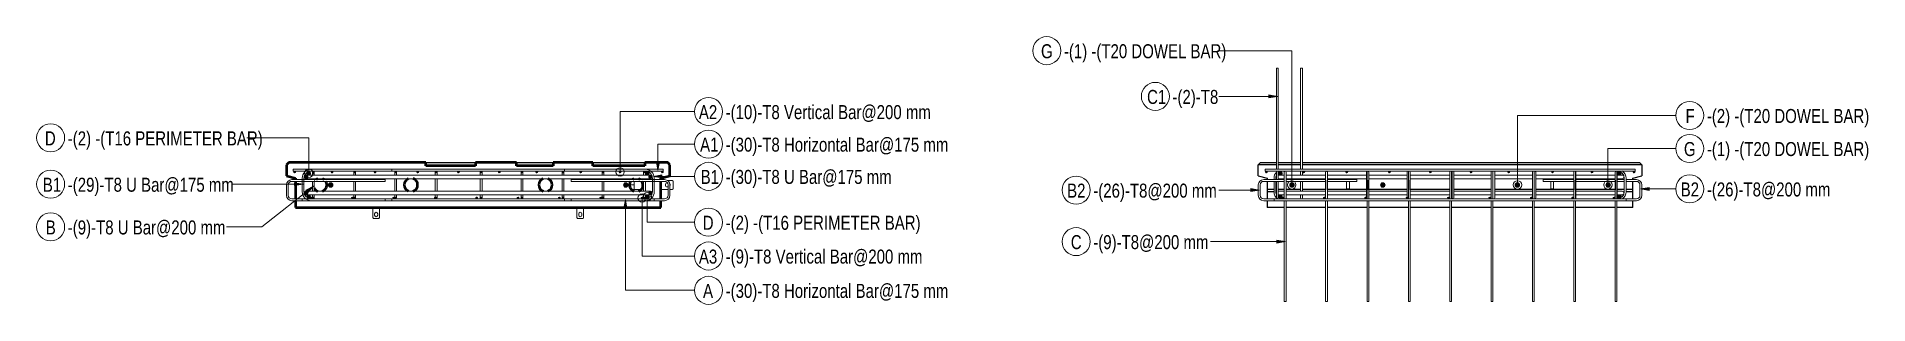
# Model space of a CAD drawing. Header units: millimetres. Extents: x 840 to 20197, y -2485 to 18696.
# Drawn here: x 12028 to 20197, y 17503 to 18696 of the extents above.
import ezdxf

# ---------------------------------------------------------------- set-up
doc = ezdxf.new("R2010")
doc.units = ezdxf.units.MM
for name, color, linetype, lineweight in [('A-GENM', 13, 'Continuous', 18), ('A-WALL', 113, 'Continuous', 25), ('S-RBAR', 171, 'Continuous', 18), ('S-RBAR-IDEN', 171, 'Continuous', 9)]:
    doc.layers.add(name, color=color, linetype=linetype, lineweight=lineweight)
doc.styles.add('Nirmala UI Semilight_1', font='NirmalaS.ttf', dxfattribs={"width": 0.8, "height": 62.5})

msp = doc.modelspace()

# ---------------------------------------------------------------- texts
at = {"layer": 'S-RBAR-IDEN', "char_height": 62.5, "attachment_point": 1, "style": 'Nirmala UI Semilight_1'}
for s, insert, width in [('G', (16507.3, 18662.7), 57.721), ('-(1) -(T20 DOWEL BAR)', (16609.4, 18662.7), 835.358), ('-(2)-T8', (17093.6, 18459), 248.523), ('A2', (14981.7, 18391.3), 99.409), ('-(10)-T8 Vertical Bar@200 mm', (15101, 18391.3), 1103.122), ('C1', (16980.3, 18459), 84.979), ('F', (19381.8, 18374), 40.084), ('-(2) -(T20 DOWEL BAR)', (19476.6, 18374), 848.185), ('D', (12065.2, 18274.3), 57.721), ('-(2) -(T16 PERIMETER BAR)', (12167.3, 18274.3), 966.835), ('A1', (14987, 18246.3), 86.582), ('-(30)-T8 Horizontal Bar@175 mm', (15101, 18246.3), 1208.945), ('G', (19374.5, 18226.7), 57.721), ('-(1) -(T20 DOWEL BAR)', (19476.6, 18226.7), 835.358), ('B1', (12056, 18067.7), 80.169), ('-(29)-T8 U Bar@175 mm', (12167.3, 18067.7), 886.666), ('B1', (14989.7, 18102.6), 80.169), ('-(30)-T8 U Bar@175 mm', (15101, 18102.6), 886.666), ('B2', (16623.8, 18041.4), 92.996), ('-(26)-T8@200 mm', (16740.4, 18041.4), 676.624), ('B2', (19360, 18046.7), 92.996), ('-(26)-T8@200 mm', (19476.6, 18046.7), 676.624), ('D', (14998.9, 17898.2), 57.721), ('-(2) -(T16 PERIMETER BAR)', (15101, 17898.2), 966.835), ('B', (12069.2, 17877.4), 48.101), ('-(9)-T8 U Bar@200 mm', (12167.3, 17877.4), 856.202), ('C', (16640.3, 17811.9), 52.911), ('-(9)-T8@200 mm', (16740.4, 17811.9), 631.73), ('A3', (14981.7, 17747.6), 99.409), ('-(9)-T8 Vertical Bar@200 mm', (15101, 17747.6), 1071.054), ('A', (15000.2, 17594.7), 54.515), ('-(30)-T8 Horizontal Bar@175 mm', (15101, 17594.7), 1208.945)]:
    msp.add_mtext(s, dxfattribs=dict(at, insert=insert, width=width))

# ---------------------------------------------------------------- blocks, each defined once
blk = doc.blocks.new('RR spread anchor face based - RR-SA-2_5-150-1726819-Elevation Top Copy 1')
at = {"layer": 'A-GENM'}
for p, q in [((2993.8, 17935.4), (2993.8, 17890.4)), ((2993.8, 17890.4), (2996.3, 17885.4)), ((3001.8, 17900.9), (3001.8, 17906.9)), ((3015.8, 17906.9), (3015.8, 17900.9)), ((3021.3, 17885.4), (3023.8, 17890.4)), ((3023.8, 17890.4), (3023.8, 17935.4)), ((2996.3, 17885.4), (3021.3, 17885.4))]:
    blk.add_line(p, q, dxfattribs=at)
for centre, start, end in [((3008.8, 17906.9), 0, 180), ((3008.8, 17900.9), 180, 0)]:
    blk.add_arc(centre, 7, start, end, dxfattribs=at)
blk = doc.blocks.new('RR spread anchor face based - RR-SA-3_0-200-1726827-Elevation Top Copy 1')
at = {"layer": 'A-GENM'}
for p, q in [((4328.8, 18055.4), (4307.8, 18055.4)), ((4333.8, 18052.9), (4328.8, 18055.4)), ((4333.8, 18017.9), (4333.8, 18052.9)), ((4138.9, 18035.4), (4158.8, 18035.4)), ((4158.8, 18015.4), (4147, 18015.4)), ((4158.8, 18051.4), (4158.8, 18035.4)), ((4158.8, 18051.4), (4158.8, 18035.5)), ((4158.8, 18035.4), (4158.8, 18015.4)), ((4158.8, 18035.4), (4158.8, 18015.4)), ((4158.8, 18015.4), (4190.6, 18015.4)), ((4278.8, 18015.4), (4310.8, 18015.4)), ((4307.5, 18044.4), (4307.9, 18044.4)), ((4310.8, 18026.4), (4307.5, 18026.4)), ((4318.8, 18015.4), (4328.8, 18015.4)), ((4328.8, 18015.4), (4333.8, 18017.9))]:
    blk.add_line(p, q, dxfattribs=at)
for centre, start, end in [((4307.5, 18035.4), 90, 270), ((4311.5, 18035.4), 324.81675, 43.77435)]:
    blk.add_arc(centre, 9, start, end, dxfattribs=at)
blk = doc.blocks.new('RR spread anchor face based - RR-SA-4_0-180-1726831-Elevation Top Copy 1 Copy 1')
at = {"layer": 'A-GENM'}
for p, q in [((3002.8, 18017.9), (3002.8, 18051.4)), ((3002.8, 18015.4), (3002.8, 18017.9)), ((3002.8, 18017.9), (3014.8, 18017.9)), ((3014.8, 18015.4), (3002.8, 18015.4)), ((3014.8, 18051.4), (3014.8, 18017.9)), ((3014.8, 18017.9), (3014.8, 18015.4))]:
    blk.add_line(p, q, dxfattribs=at)
blk = doc.blocks.new('M_Rebar Tag_rfa Dimension - ARROW-793927-Elevation Top Copy 1')
at = {"layer": 'S-RBAR-IDEN'}
blk.add_circle((4490.8, 18217.5), 62.5, dxfattribs=at)
blk = doc.blocks.new('M_Rebar Tag_rfa MARK - DOT 1_5-794230-Elevation Top Copy 1')
at = {"layer": 'S-RBAR-IDEN'}
blk.add_circle((4490.8, 17869.4), 62.5, dxfattribs=at)
blk = doc.blocks.new('M_Rebar Tag_rfa Dimension - DOT 1_5-793931-Elevation Top Copy 1')
at = {"layer": 'S-RBAR-IDEN'}
blk.add_circle((4490.8, 18362.5), 62.5, dxfattribs=at)
blk = doc.blocks.new('M_Rebar Tag_rfa Dimension - ARROW-793927-Elevation Top Copy 1 Copy 1')
at = {"layer": 'S-RBAR-IDEN'}
blk.add_circle((1796.5, 18012.6), 62.5, dxfattribs=at)
blk = doc.blocks.new('M_Rebar Tag_rfa MARK - DOT 1_5-794230-Elevation Top Copy 1 Copy 1')
at = {"layer": 'S-RBAR-IDEN'}
blk.add_circle((1665.5, 18633.9), 62.5, dxfattribs=at)

# ---------------------------------------------------------------- hatches: boundary and pattern name
at = {"layer": 'S-RBAR'}
h = msp.add_hatch(color=256, dxfattribs=at)
edge = h.paths.add_edge_path()
edge.add_arc((13178.9, 18093.4), 4, 0, 360)
for points in [[(13177.6, 18089.6), (13182.1, 18091.1), (13182.1, 18095.8), (13177.6, 18097.2), (13174.9, 18093.4)], [(13229.3, 18063.4), (13235.5, 18066.4), (13237.1, 18073.2), (13232.7, 18078.6), (13225.8, 18078.6), (13221.7, 18073.4), (13221.7, 18072.1), (13223, 18066.4), (13224.9, 18065.5)], [(13245.1, 18080.2), (13249.4, 18085.7), (13247.9, 18092.4), (13241.6, 18095.4), (13235.4, 18092.4), (13233.8, 18085.7), (13238.2, 18080.2)], [(13261.3, 18089.6), (13265.8, 18091.1), (13265.8, 18095.8), (13261.3, 18097.2), (13258.5, 18093.4)], [(13344.4, 18089.6), (13348.9, 18091.1), (13348.9, 18095.8), (13344.4, 18097.2), (13341.7, 18093.4)], [(13445.8, 18089.6), (13450.3, 18091.1), (13450.3, 18095.8), (13445.8, 18097.2), (13443.1, 18093.4)], [(13536.2, 18089.6), (13540.7, 18091.1), (13540.7, 18095.8), (13536.2, 18097.2), (13533.4, 18093.4)], [(13627.9, 18089.6), (13632.4, 18091.1), (13632.4, 18095.8), (13627.9, 18097.2), (13625.1, 18093.4)], [(13726.7, 18089.6), (13731.2, 18091.1), (13731.2, 18095.8), (13726.7, 18097.2), (13724, 18093.4)], [(13808.7, 18089.6), (13813.2, 18091.1), (13813.2, 18095.8), (13808.7, 18097.2), (13806, 18093.4)], [(13908.5, 18089.6), (13913, 18091.1), (13913, 18095.8), (13908.5, 18097.2), (13905.7, 18093.4)], [(14009.5, 18089.6), (14014, 18091.1), (14014, 18095.8), (14009.5, 18097.2), (14006.8, 18093.4)], [(14090.3, 18089.6), (14094.8, 18091.1), (14094.8, 18095.8), (14090.3, 18097.2), (14087.5, 18093.4)], [(14191.6, 18089.6), (14196.1, 18091.1), (14196.1, 18095.8), (14191.6, 18097.2), (14188.8, 18093.4)], [(14257.7, 18089.6), (14262.2, 18091.1), (14262.2, 18095.8), (14257.7, 18097.2), (14254.9, 18093.4), (14257.4, 18090.1)], [(14374.9, 18089.6), (14379.4, 18091.1), (14379.4, 18095.8), (14374.9, 18097.2), (14372.1, 18093.4)], [(14453.8, 18089.6), (14458.3, 18091.1), (14458.3, 18095.8), (14453.8, 18097.2), (14451.1, 18093.4)], [(14553.2, 18089.6), (14557.7, 18091.1), (14557.7, 18095.8), (14553.2, 18097.2), (14550.4, 18093.4)], [(14629.4, 18089.6), (14633.8, 18091.1), (14633.8, 18095.8), (14629.4, 18097.2), (14626.6, 18093.4)], [(14737.8, 18089.6), (14742.2, 18091.1), (14742.2, 18095.8), (14737.8, 18097.2), (14735, 18093.4)], [(14752.4, 18079.4), (14758.6, 18082.4), (14760.2, 18089.2), (14755.9, 18094.6), (14748.9, 18094.6), (14744.6, 18089.2), (14746.1, 18082.4), (14752.4, 18079.4)], [(14766, 18063.4), (14772.3, 18066.4), (14773.6, 18073.4), (14769.5, 18078.6), (14762.5, 18078.6), (14758.2, 18073.2), (14759.8, 18066.4)], [(14817.4, 18089.6), (14821.9, 18091.1), (14821.9, 18095.8), (14817.4, 18097.2), (14814.6, 18093.4)], [(17511.4, 18089.6), (17515.8, 18091.1), (17515.8, 18095.8), (17511.4, 18097.2), (17508.6, 18093.4)], [(17578.8, 18080.2), (17583.2, 18085.7), (17581.6, 18092.4), (17575.4, 18095.4), (17569.1, 18092.4), (17567.6, 18085.7), (17571.9, 18080.2)], [(17678.2, 18089.6), (17682.6, 18091.1), (17682.6, 18095.8), (17678.2, 18097.2), (17675.4, 18093.4)], [(17869.9, 18089.6), (17874.4, 18091.1), (17874.4, 18095.8), (17869.9, 18097.2), (17867.2, 18093.4)], [(18060.5, 18089.6), (18064.9, 18091.1), (18064.9, 18095.8), (18060.5, 18097.2), (18057.7, 18093.4)], [(18242.2, 18089.6), (18246.7, 18091.1), (18246.7, 18095.8), (18242.2, 18097.2), (18239.5, 18093.4)], [(18424, 18089.6), (18428.5, 18091.1), (18428.5, 18095.8), (18424, 18097.2), (18421.3, 18093.4)], [(18591.4, 18089.6), (18595.9, 18091.1), (18595.9, 18095.8), (18591.4, 18097.2), (18588.7, 18093.4)], [(18787.6, 18089.6), (18792, 18091.1), (18792, 18095.8), (18787.6, 18097.2), (18784.8, 18093.4)], [(18963.1, 18089.6), (18967.6, 18091.1), (18967.6, 18095.8), (18963.1, 18097.2), (18960.3, 18093.4)], [(19086.1, 18079.4), (19092.4, 18082.4), (19093.9, 18089.2), (19089.6, 18094.6), (19082.6, 18094.6), (19078.3, 18089.2), (19079.9, 18082.4)], [(19151.1, 18089.6), (19155.6, 18091.1), (19155.6, 18095.8), (19151.1, 18097.2), (19148.4, 18093.4)], [(13229.3, 17991.6), (13235.5, 17994.6), (13237.1, 18001.3), (13232.7, 18006.8), (13225.8, 18006.8), (13221.5, 18001.3), (13223, 17994.6), (13226.3, 17993)], [(13245.1, 17976.5), (13249.4, 17981.9), (13247.9, 17988.7), (13241.6, 17991.7), (13235.4, 17988.7), (13233.8, 17981.9), (13238.2, 17976.5)], [(13255, 17973.6), (13257.7, 17977.4), (13255, 17981.2), (13250.5, 17979.8), (13250.5, 17975.1)], [(13261.3, 17973.6), (13265.8, 17975.1), (13265.8, 17979.8), (13261.3, 17981.2), (13258.5, 17977.4)], [(13339.8, 18025.4), (13346.9, 18028.4), (13349.8, 18035.4), (13346.9, 18042.5), (13339.8, 18045.4), (13332.7, 18042.5), (13329.8, 18035.4), (13332.7, 18028.4)], [(13438, 17973.6), (13440.8, 17977.4), (13438, 17981.2), (13433.5, 17979.8), (13433.5, 17975.1)], [(13445.8, 17973.6), (13450.3, 17975.1), (13450.3, 17979.8), (13445.8, 17981.2), (13443.1, 17977.4)], [(13622.6, 17973.6), (13625.4, 17977.4), (13622.6, 17981.2), (13618.1, 17979.8), (13618.1, 17975.1)], [(13627.9, 17973.6), (13632.4, 17975.1), (13632.4, 17979.8), (13627.9, 17981.2), (13625.1, 17977.4)], [(13807.2, 17973.6), (13810, 17977.4), (13807.2, 17981.2), (13802.7, 17979.8), (13802.7, 17975.1)], [(13808.7, 17973.6), (13813.2, 17975.1), (13813.2, 17979.8), (13808.7, 17981.2), (13806, 17977.4)], [(13991.8, 17973.6), (13994.6, 17977.4), (13991.8, 17981.2), (13987.4, 17979.8), (13987.4, 17975.1)], [(14009.5, 17973.6), (14014, 17975.1), (14014, 17979.8), (14009.5, 17981.2), (14006.8, 17977.4)], [(14176.4, 17973.6), (14179.2, 17977.4), (14176.4, 17981.2), (14172, 17979.8), (14172, 17975.1)], [(14191.6, 17973.6), (14196.1, 17975.1), (14196.1, 17979.8), (14191.6, 17981.2), (14188.8, 17977.4)], [(14361, 17973.6), (14363.8, 17977.4), (14361, 17981.2), (14356.6, 17979.8), (14356.8, 17975)], [(14374.9, 17973.6), (14379.4, 17975.1), (14379.4, 17979.8), (14374.9, 17981.2), (14372.1, 17977.4)], [(14545.6, 17973.6), (14548.4, 17977.4), (14545.6, 17981.2), (14541.2, 17979.8), (14541.2, 17975.1)], [(14553.2, 17973.6), (14557.7, 17975.1), (14557.7, 17979.8), (14553.2, 17981.2), (14550.4, 17977.4)], [(14655.5, 18025.4), (14662.5, 18028.4), (14665.5, 18035.4), (14662.5, 18042.5), (14655.2, 18045.3), (14648.4, 18042.5), (14645.5, 18035.4), (14648.4, 18028.4), (14655.2, 18025.6)], [(14730.2, 17973.6), (14733, 17977.4), (14730.2, 17981.2), (14725.8, 17979.8), (14725.8, 17975.1)], [(14737.8, 17973.6), (14742.2, 17975.1), (14742.2, 17979.8), (14737.8, 17981.2), (14735, 17977.4)], [(14752.4, 17975.7), (14758.6, 17978.7), (14760.2, 17985.5), (14755.9, 17990.9), (14748.9, 17990.9), (14744.6, 17985.5), (14746.1, 17978.7)], [(14766, 17991.6), (14772.3, 17994.6), (14773.8, 18001.3), (14769.5, 18006.8), (14762.5, 18006.8), (14758.2, 18001.3), (14759.8, 17994.6)], [(17578.8, 17976.5), (17583.2, 17981.9), (17581.6, 17988.7), (17575.4, 17991.7), (17569.1, 17988.7), (17567.6, 17981.9), (17571.9, 17976.5)], [(17588.7, 17973.6), (17591.5, 17977.4), (17588.7, 17981.2), (17584.2, 17979.8), (17584.2, 17975.1)], [(17626.4, 18025.4), (17633.4, 18028.4), (17636.4, 18035.4), (17633.4, 18042.5), (17626.4, 18045.4), (17619.3, 18042.5), (17616.4, 18035.2), (17619.3, 18028.4)], [(17771.7, 17973.6), (17774.5, 17977.4), (17771.7, 17981.2), (17767.3, 17979.8), (17767.3, 17975.1)], [(17956.3, 17973.6), (17959.1, 17977.4), (17956.3, 17981.2), (17951.9, 17979.8), (17951.9, 17975.1)], [(18031.4, 18025.4), (18038.4, 18028.4), (18041.4, 18035.4), (18038.4, 18042.5), (18031.4, 18045.4), (18024.3, 18042.5), (18021.4, 18035.4), (18024.3, 18028.4)], [(18140.9, 17973.6), (18143.7, 17977.4), (18140.9, 17981.2), (18136.5, 17979.8), (18136.5, 17975.1)], [(18325.6, 17973.6), (18328.3, 17977.4), (18325.6, 17981.2), (18321.1, 17979.8), (18321.1, 17975.1), (18324.2, 17974.1)], [(18510.2, 17973.6), (18512.9, 17977.4), (18510.2, 17981.2), (18505.7, 17979.8), (18505.7, 17975.1)], [(18631.4, 18025.4), (18638.4, 18028.4), (18641.4, 18035.4), (18638.4, 18042.5), (18631.4, 18045.4), (18624.3, 18042.5), (18621.4, 18035.4), (18624.3, 18028.4)], [(18694.8, 17973.6), (18697.5, 17977.4), (18694.8, 17981.2), (18690.3, 17979.8), (18690.3, 17975.1)], [(18879.4, 17973.6), (18882.1, 17977.4), (18879.4, 17981.2), (18874.9, 17979.8), (18874.9, 17975.1)], [(19036.4, 18025.4), (19043.4, 18028.4), (19046.4, 18035.4), (19043.4, 18042.5), (19036.4, 18045.4), (19029.3, 18042.5), (19026.4, 18035.2), (19029.3, 18028.4)], [(19064, 17973.6), (19066.7, 17977.4), (19064, 17981.2), (19059.5, 17979.8), (19059.5, 17975.1)], [(19086.1, 17975.7), (19092.4, 17978.7), (19093.9, 17985.5), (19089.6, 17990.9), (19082.6, 17990.9), (19078.3, 17985.5), (19079.9, 17978.7)]]:
    msp.add_hatch(color=256, dxfattribs=at).paths.add_polyline_path(points)
h = msp.add_hatch(color=256, dxfattribs=at)
edge = h.paths.add_edge_path()
edge.add_arc((13229.3, 18071.4), 8, 170.93809, 270)
edge.add_line((13229.3, 18063.4), (13229.3, 18071.4))
edge.add_line((13229.3, 18071.4), (13221.4, 18072.6))
h = msp.add_hatch(color=256, dxfattribs=at)
edge = h.paths.add_edge_path()
edge.add_arc((13229.3, 18071.4), 8, 270, 524.58476)
edge.add_line((13221.6, 18073.5), (13229.3, 18071.4))
edge.add_line((13229.3, 18071.4), (13229.3, 18063.4))
h = msp.add_hatch(color=256, dxfattribs=at)
edge = h.paths.add_edge_path()
edge.add_arc((13241.6, 18087.4), 8, 0, 360)
h = msp.add_hatch(color=256, dxfattribs=at)
edge = h.paths.add_edge_path()
edge.add_arc((13262.5, 18093.4), 4, 0, 360)
h = msp.add_hatch(color=256, dxfattribs=at)
edge = h.paths.add_edge_path()
edge.add_arc((13345.7, 18093.4), 4, 0, 360)
h = msp.add_hatch(color=256, dxfattribs=at)
edge = h.paths.add_edge_path()
edge.add_arc((13447.1, 18093.4), 4, 0, 360)
h = msp.add_hatch(color=256, dxfattribs=at)
edge = h.paths.add_edge_path()
edge.add_arc((13537.4, 18093.4), 4, 0, 360)
h = msp.add_hatch(color=256, dxfattribs=at)
edge = h.paths.add_edge_path()
edge.add_arc((13629.1, 18093.4), 4, 0, 360)
h = msp.add_hatch(color=256, dxfattribs=at)
edge = h.paths.add_edge_path()
edge.add_arc((13728, 18093.4), 4, 0, 360)
h = msp.add_hatch(color=256, dxfattribs=at)
edge = h.paths.add_edge_path()
edge.add_arc((13810, 18093.4), 4, 0, 360)
h = msp.add_hatch(color=256, dxfattribs=at)
edge = h.paths.add_edge_path()
edge.add_arc((13909.7, 18093.4), 4, 0, 360)
h = msp.add_hatch(color=256, dxfattribs=at)
edge = h.paths.add_edge_path()
edge.add_arc((14010.8, 18093.4), 4, 0, 360)
h = msp.add_hatch(color=256, dxfattribs=at)
edge = h.paths.add_edge_path()
edge.add_arc((14091.5, 18093.4), 4, 0, 360)
h = msp.add_hatch(color=256, dxfattribs=at)
edge = h.paths.add_edge_path()
edge.add_arc((14192.8, 18093.4), 4, 0, 360)
h = msp.add_hatch(color=256, dxfattribs=at)
edge = h.paths.add_edge_path()
edge.add_arc((14258.9, 18093.4), 4, 0, 360)
h = msp.add_hatch(color=256, dxfattribs=at)
edge = h.paths.add_edge_path()
edge.add_arc((14376.1, 18093.4), 4, 0, 360)
h = msp.add_hatch(color=256, dxfattribs=at)
edge = h.paths.add_edge_path()
edge.add_arc((14455.1, 18093.4), 4, 0, 360)
h = msp.add_hatch(color=256, dxfattribs=at)
edge = h.paths.add_edge_path()
edge.add_arc((14554.4, 18093.4), 4, 0, 360)
h = msp.add_hatch(color=256, dxfattribs=at)
edge = h.paths.add_edge_path()
edge.add_arc((14630.6, 18093.4), 4, 0, 360)
h = msp.add_hatch(color=256, dxfattribs=at)
edge = h.paths.add_edge_path()
edge.add_arc((14739, 18093.4), 4, 0, 360)
h = msp.add_hatch(color=256, dxfattribs=at)
edge = h.paths.add_edge_path()
edge.add_arc((14752.4, 18087.4), 8, 0, 360)
h = msp.add_hatch(color=256, dxfattribs=at)
edge = h.paths.add_edge_path()
edge.add_arc((14766, 18071.4), 8, 15.53832, 270)
edge.add_line((14766, 18063.4), (14766, 18071.4))
edge.add_line((14766, 18071.4), (14773.7, 18073.5))
h = msp.add_hatch(color=256, dxfattribs=at)
edge = h.paths.add_edge_path()
edge.add_arc((14766, 18071.4), 8, 270, 368.8793)
edge.add_line((14773.9, 18072.6), (14766, 18071.4))
edge.add_line((14766, 18071.4), (14766, 18063.4))
h = msp.add_hatch(color=256, dxfattribs=at)
edge = h.paths.add_edge_path()
edge.add_arc((14818.6, 18093.4), 4, 0, 360)
h = msp.add_hatch(color=256, dxfattribs=at)
edge = h.paths.add_edge_path()
edge.add_arc((17512.6, 18093.4), 4, 0, 360)
h = msp.add_hatch(color=256, dxfattribs=at)
edge = h.paths.add_edge_path()
edge.add_arc((17575.4, 18087.4), 8, 0, 360)
h = msp.add_hatch(color=256, dxfattribs=at)
edge = h.paths.add_edge_path()
edge.add_arc((17679.4, 18093.4), 4, 0, 360)
h = msp.add_hatch(color=256, dxfattribs=at)
edge = h.paths.add_edge_path()
edge.add_arc((17871.2, 18093.4), 4, 0, 360)
h = msp.add_hatch(color=256, dxfattribs=at)
edge = h.paths.add_edge_path()
edge.add_arc((18061.7, 18093.4), 4, 0, 360)
h = msp.add_hatch(color=256, dxfattribs=at)
edge = h.paths.add_edge_path()
edge.add_arc((18243.5, 18093.4), 4, 0, 360)
h = msp.add_hatch(color=256, dxfattribs=at)
edge = h.paths.add_edge_path()
edge.add_arc((18425.3, 18093.4), 4, 0, 360)
h = msp.add_hatch(color=256, dxfattribs=at)
edge = h.paths.add_edge_path()
edge.add_arc((18592.7, 18093.4), 4, 0, 360)
h = msp.add_hatch(color=256, dxfattribs=at)
edge = h.paths.add_edge_path()
edge.add_arc((18788.8, 18093.4), 4, 0, 360)
h = msp.add_hatch(color=256, dxfattribs=at)
edge = h.paths.add_edge_path()
edge.add_arc((18964.3, 18093.4), 4, 0, 360)
h = msp.add_hatch(color=256, dxfattribs=at)
edge = h.paths.add_edge_path()
edge.add_arc((19086.1, 18087.4), 8, 0, 360)
h = msp.add_hatch(color=256, dxfattribs=at)
edge = h.paths.add_edge_path()
edge.add_arc((19152.4, 18093.4), 4, 0, 360)
h = msp.add_hatch(color=256, dxfattribs=at)
edge = h.paths.add_edge_path()
edge.add_arc((13229.3, 17999.6), 8, 0, 360)
h = msp.add_hatch(color=256, dxfattribs=at)
edge = h.paths.add_edge_path()
edge.add_arc((13241.6, 17983.7), 8, 0, 360)
h = msp.add_hatch(color=256, dxfattribs=at)
edge = h.paths.add_edge_path()
edge.add_arc((13253.7, 17977.4), 4, 0, 360)
h = msp.add_hatch(color=256, dxfattribs=at)
edge = h.paths.add_edge_path()
edge.add_arc((13262.5, 17977.4), 4, 0, 360)
h = msp.add_hatch(color=256, dxfattribs=at)
edge = h.paths.add_edge_path()
edge.add_arc((13339.8, 18035.4), 10, 0, 360)
h = msp.add_hatch(color=256, dxfattribs=at)
edge = h.paths.add_edge_path()
edge.add_arc((13436.8, 17977.4), 4, 0, 360)
h = msp.add_hatch(color=256, dxfattribs=at)
edge = h.paths.add_edge_path()
edge.add_arc((13447.1, 17977.4), 4, 0, 360)
h = msp.add_hatch(color=256, dxfattribs=at)
edge = h.paths.add_edge_path()
edge.add_arc((13621.4, 17977.4), 4, 0, 360)
h = msp.add_hatch(color=256, dxfattribs=at)
edge = h.paths.add_edge_path()
edge.add_arc((13629.1, 17977.4), 4, 0, 360)
h = msp.add_hatch(color=256, dxfattribs=at)
edge = h.paths.add_edge_path()
edge.add_arc((13806, 17977.4), 4, 0, 360)
h = msp.add_hatch(color=256, dxfattribs=at)
edge = h.paths.add_edge_path()
edge.add_arc((13810, 17977.4), 4, 0, 360)
h = msp.add_hatch(color=256, dxfattribs=at)
edge = h.paths.add_edge_path()
edge.add_arc((13990.6, 17977.4), 4, 0, 360)
h = msp.add_hatch(color=256, dxfattribs=at)
edge = h.paths.add_edge_path()
edge.add_arc((14010.8, 17977.4), 4, 0, 360)
h = msp.add_hatch(color=256, dxfattribs=at)
edge = h.paths.add_edge_path()
edge.add_arc((14175.2, 17977.4), 4, 0, 360)
h = msp.add_hatch(color=256, dxfattribs=at)
edge = h.paths.add_edge_path()
edge.add_arc((14192.8, 17977.4), 4, 0, 360)
h = msp.add_hatch(color=256, dxfattribs=at)
edge = h.paths.add_edge_path()
edge.add_arc((14359.8, 17977.4), 4, 0, 360)
h = msp.add_hatch(color=256, dxfattribs=at)
edge = h.paths.add_edge_path()
edge.add_arc((14376.1, 17977.4), 4, 0, 360)
h = msp.add_hatch(color=256, dxfattribs=at)
edge = h.paths.add_edge_path()
edge.add_arc((14544.4, 17977.4), 4, 0, 360)
h = msp.add_hatch(color=256, dxfattribs=at)
edge = h.paths.add_edge_path()
edge.add_arc((14554.4, 17977.4), 4, 0, 360)
h = msp.add_hatch(color=256, dxfattribs=at)
edge = h.paths.add_edge_path()
edge.add_arc((14655.5, 18035.4), 10, 0, 360)
h = msp.add_hatch(color=256, dxfattribs=at)
edge = h.paths.add_edge_path()
edge.add_arc((14729, 17977.4), 4, 0, 360)
h = msp.add_hatch(color=256, dxfattribs=at)
edge = h.paths.add_edge_path()
edge.add_arc((14739, 17977.4), 4, 0, 360)
h = msp.add_hatch(color=256, dxfattribs=at)
edge = h.paths.add_edge_path()
edge.add_arc((14752.4, 17983.7), 8, 0, 360)
h = msp.add_hatch(color=256, dxfattribs=at)
edge = h.paths.add_edge_path()
edge.add_arc((14766, 17999.6), 8, 0, 360)
h = msp.add_hatch(color=256, dxfattribs=at)
edge = h.paths.add_edge_path()
edge.add_arc((17575.4, 17983.7), 8, 0, 360)
h = msp.add_hatch(color=256, dxfattribs=at)
edge = h.paths.add_edge_path()
edge.add_arc((17587.5, 17977.4), 4, 0, 360)
h = msp.add_hatch(color=256, dxfattribs=at)
edge = h.paths.add_edge_path()
edge.add_arc((17626.4, 18035.4), 10, 0, 360)
h = msp.add_hatch(color=256, dxfattribs=at)
edge = h.paths.add_edge_path()
edge.add_arc((17770.5, 17977.4), 4, 0, 360)
h = msp.add_hatch(color=256, dxfattribs=at)
edge = h.paths.add_edge_path()
edge.add_arc((17955.1, 17977.4), 4, 0, 360)
h = msp.add_hatch(color=256, dxfattribs=at)
edge = h.paths.add_edge_path()
edge.add_arc((18031.4, 18035.4), 10, 0, 360)
h = msp.add_hatch(color=256, dxfattribs=at)
edge = h.paths.add_edge_path()
edge.add_arc((18139.7, 17977.4), 4, 0, 360)
h = msp.add_hatch(color=256, dxfattribs=at)
edge = h.paths.add_edge_path()
edge.add_arc((18324.3, 17977.4), 4, 0, 360)
h = msp.add_hatch(color=256, dxfattribs=at)
edge = h.paths.add_edge_path()
edge.add_arc((18508.9, 17977.4), 4, 0, 360)
h = msp.add_hatch(color=256, dxfattribs=at)
edge = h.paths.add_edge_path()
edge.add_arc((18631.4, 18035.4), 10, 0, 360)
h = msp.add_hatch(color=256, dxfattribs=at)
edge = h.paths.add_edge_path()
edge.add_arc((18693.5, 17977.4), 4, 0, 360)
h = msp.add_hatch(color=256, dxfattribs=at)
edge = h.paths.add_edge_path()
edge.add_arc((18878.1, 17977.4), 4, 0, 360)
h = msp.add_hatch(color=256, dxfattribs=at)
edge = h.paths.add_edge_path()
edge.add_arc((19036.4, 18035.4), 10, 0, 360)
h = msp.add_hatch(color=256, dxfattribs=at)
edge = h.paths.add_edge_path()
edge.add_arc((19062.7, 17977.4), 4, 0, 360)
h = msp.add_hatch(color=256, dxfattribs=at)
edge = h.paths.add_edge_path()
edge.add_arc((19086.1, 17983.7), 8, 0, 360)
at = {"layer": 'S-RBAR-IDEN'}
for points in [[(17561.4, 18430.2), (17523.9, 18436.8), (17523.9, 18423.6)], [(14798.7, 18101.4), (14805.4, 18138.9), (14792.1, 18138.9)], [(14778.6, 18073.8), (14816.1, 18067.2), (14816.1, 18080.4)], [(13216.6, 18038.9), (13179.1, 18045.6), (13179.1, 18032.3)], [(13262.9, 18029.5), (13229.3, 18011.5), (13237.5, 18001.1)], [(17480.4, 18012.6), (17442.9, 18019.2), (17442.9, 18006)], [(19182.4, 18017.9), (19219.9, 18011.3), (19219.9, 18024.5)], [(14654.2, 17969.4), (14647.6, 17931.9), (14660.8, 17931.9)], [(17596.4, 17783.1), (17558.9, 17789.7), (17558.9, 17776.4)]]:
    msp.add_hatch(color=256, dxfattribs=at).paths.add_polyline_path(points)

# ---------------------------------------------------------------- linework, layer by layer
at = {"layer": 'A-WALL', "lineweight": 50}
for p, q in [((13152.6, 18135.4), (13142.6, 18125.4)), ((13764.6, 18135.4), (13152.6, 18135.4)), ((13764.6, 18120.4), (13764.6, 18135.4)), ((14168.5, 18135.4), (13985.3, 18135.4)), ((13985.3, 18135.4), (13985.3, 18120.4)), ((14168.5, 18120.4), (14168.5, 18135.4)), ((14509.3, 18135.4), (14331.4, 18135.4)), ((14331.4, 18135.4), (14331.4, 18120.4)), ((14509.3, 18120.4), (14509.3, 18135.4)), ((14842.6, 18135.4), (14740.6, 18135.4)), ((14740.6, 18135.4), (14740.6, 18120.4)), ((14852.6, 18125.4), (14842.6, 18135.4)), ((13142.6, 18125.4), (13142.6, 18075.4)), ((13142.6, 18075.4), (13182.6, 18065.4)), ((13182.6, 18065.4), (13182.6, 18059.4)), ((13985.3, 18120.4), (13764.6, 18120.4)), ((14331.4, 18120.4), (14168.5, 18120.4)), ((14740.6, 18120.4), (14509.3, 18120.4)), ((14812.6, 18065.4), (14852.6, 18075.4)), ((14812.6, 18059.4), (14812.6, 18065.4)), ((14852.6, 18075.4), (14852.6, 18125.4)), ((13182.6, 18051.4), (13182.6, 17973.4)), ((14812.6, 17973.4), (14812.6, 18051.4)), ((13182.6, 17965.4), (13182.6, 17935.4)), ((13182.6, 17935.4), (14812.6, 17935.4)), ((14812.6, 17935.4), (14812.6, 17965.4))]:
    msp.add_line(p, q, dxfattribs=at)
at = {"layer": 'A-WALL'}
for p, q in [((13764.6, 18135.4), (13985.3, 18135.4)), ((14168.5, 18135.4), (14331.4, 18135.4)), ((14509.3, 18135.4), (14740.6, 18135.4)), ((17476.4, 18125.4), (17486.4, 18135.4)), ((17486.4, 18135.4), (17557.4, 18135.4)), ((17565.4, 18135.4), (17665, 18135.4)), ((17673, 18135.4), (19176.4, 18135.4)), ((19176.4, 18135.4), (19186.4, 18125.4)), ((17476.4, 18075.4), (17476.4, 18125.4)), ((17557.4, 18125.4), (17476.4, 18125.4)), ((17476.4, 18075.4), (17516.4, 18065.4)), ((17516.4, 18065.4), (17516.4, 18059.4)), ((17665, 18125.4), (17565.4, 18125.4)), ((19186.4, 18125.4), (17673, 18125.4)), ((19146.4, 18065.4), (19186.4, 18075.4)), ((19146.4, 18059.4), (19146.4, 18065.4)), ((19186.4, 18125.4), (19186.4, 18075.4)), ((17516.4, 18051.4), (17516.4, 17973.4)), ((17546.4, 18015.4), (17516.4, 18015.4)), ((17546.4, 18005.4), (17516.4, 18005.4)), ((17557.4, 18015.4), (17554.4, 18015.4)), ((17557.4, 18005.4), (17554.4, 18005.4)), ((17592.3, 18015.4), (17565.4, 18015.4)), ((17665, 18015.4), (17600.4, 18015.4)), ((17776.7, 18015.4), (17673, 18015.4)), ((17870.4, 18015.4), (17784.8, 18015.4)), ((17958.9, 18015.4), (17882.4, 18015.4)), ((18139.7, 18015.4), (17969.1, 18015.4)), ((18329.9, 18015.4), (18153.5, 18015.4)), ((18340.5, 18015.4), (18337.9, 18015.4)), ((18514.2, 18015.4), (18348.5, 18015.4)), ((18522.5, 18015.4), (18522.2, 18015.4)), ((18698.6, 18015.4), (18530.5, 18015.4)), ((18780.4, 18015.4), (18713.9, 18015.4)), ((18883, 18015.4), (18792.4, 18015.4)), ((19067.4, 18015.4), (18892.2, 18015.4)), ((19108.4, 18015.4), (19076.7, 18015.4)), ((19108.4, 18005.4), (19105.1, 18005.4)), ((19146.4, 18015.4), (19116.4, 18015.4)), ((19146.4, 18005.4), (19116.4, 18005.4)), ((19146.4, 17973.4), (19146.4, 18051.4)), ((17516.4, 17965.4), (17516.4, 17935.4)), ((17592.4, 17935.4), (17516.4, 17935.4)), ((17776.7, 17935.4), (17600.4, 17935.4)), ((17961.1, 17935.4), (17784.7, 17935.4)), ((18145.5, 17935.4), (17969.1, 17935.4)), ((18329.9, 17935.4), (18153.5, 17935.4)), ((18514.2, 17935.4), (18337.9, 17935.4)), ((18698.6, 17935.4), (18522.2, 17935.4)), ((18883, 17935.4), (18706.6, 17935.4)), ((19067.4, 17935.4), (18891, 17935.4)), ((19146.4, 17935.4), (19075.4, 17935.4)), ((19146.4, 17935.4), (19146.4, 17965.4))]:
    msp.add_line(p, q, dxfattribs=at)
at = {"layer": 'A-WALL', "lineweight": 50}
for centre, start, end in [((13292.6, 18035.4), 110.45849, 126), ((13292.6, 18035.4), 54, 69.54151), ((13697.6, 18035.4), 110.45849, 249.24851), ((13697.6, 18035.4), 290.75149, 69.54151), ((14297.6, 18035.4), 110.45849, 249.24851), ((14297.6, 18035.4), 290.75149, 69.54151), ((14702.6, 18035.4), 110.45849, 126), ((14702.6, 18035.4), 54, 69.54151), ((13292.6, 18035.4), 147.51595, 151.77612), ((13292.6, 18035.4), 208.22388, 249.24851), ((13292.6, 18035.4), 290.75149, 32.48405), ((14702.6, 18035.4), 147.51595, 249.24851), ((14702.6, 18035.4), 290.75149, 32.48405)]:
    msp.add_arc(centre, 30, start, end, dxfattribs=at)
at = {"layer": 'S-RBAR'}
for p, q in [((17565.4, 18555.4), (17557.4, 18555.4)), ((17557.4, 18105.4), (17557.4, 18555.4)), ((17565.4, 18105.4), (17565.4, 18555.4)), ((17673, 18555.4), (17665, 18555.4)), ((17665, 18105.4), (17665, 18555.4)), ((17673, 18105.4), (17673, 18555.4)), ((13582.6, 18059.4), (13166.6, 18059.4)), ((13172.6, 18105.4), (14822.6, 18105.4)), ((13172.6, 18097.4), (13172.6, 18105.4)), ((13172.6, 18097.4), (14822.6, 18097.4)), ((13177.6, 18097.2), (13174.9, 18093.4)), ((13174.9, 18093.4), (13177.6, 18089.6)), ((13182.1, 18095.8), (13177.6, 18097.2)), ((13177.6, 18089.6), (13182.1, 18091.1)), ((13182.1, 18091.1), (13182.1, 18095.8)), ((13212.6, 18065.4), (13212.6, 18005.4)), ((13220.6, 18065.4), (13220.6, 18005.4)), ((13229.3, 18071.4), (13221.4, 18072.6)), ((13221.6, 18073.5), (13229.3, 18071.4)), ((13225.8, 18078.6), (13221.7, 18073.4)), ((13221.7, 18073.4), (13221.7, 18072.1)), ((13221.7, 18072.1), (13223, 18066.4)), ((13223, 18066.4), (13224.9, 18065.5)), ((13224.9, 18065.5), (13229.3, 18063.4)), ((13232.7, 18078.6), (13225.8, 18078.6)), ((13229.3, 18079.4), (13284.8, 18079.4)), ((13229.3, 18071.4), (13229.3, 18063.4)), ((13229.3, 18063.4), (13229.3, 18071.4)), ((13229.3, 18063.4), (13235.5, 18066.4)), ((13229.3, 18063.4), (13284.8, 18063.4)), ((13237.1, 18073.2), (13232.7, 18078.6)), ((13235.4, 18092.4), (13233.8, 18085.7)), ((13233.8, 18085.7), (13238.2, 18080.2)), ((13241.6, 18095.4), (13235.4, 18092.4)), ((13235.5, 18066.4), (13237.1, 18073.2)), ((13238.2, 18080.2), (13245.1, 18080.2)), ((13247.9, 18092.4), (13241.6, 18095.4)), ((13245.1, 18080.2), (13249.4, 18085.7)), ((13249.4, 18085.7), (13247.9, 18092.4)), ((13612.6, 18105.4), (13252.6, 18105.4)), ((13612.6, 18097.4), (13252.6, 18097.4)), ((13261.3, 18097.2), (13258.5, 18093.4)), ((13258.5, 18093.4), (13258.5, 18079.6)), ((13258.5, 18093.4), (13261.3, 18089.6)), ((13258.5, 18063.4), (13258.5, 18059.5)), ((13265.8, 18095.8), (13261.3, 18097.2)), ((13261.3, 18089.6), (13265.8, 18091.1)), ((13265.8, 18091.1), (13265.8, 18095.8)), ((13266.5, 18093.4), (13266.5, 18079.6)), ((13266.5, 18063.4), (13266.5, 18059.5)), ((13284.8, 18079.4), (14710.5, 18079.4)), ((13284.8, 18063.4), (14710.5, 18063.4)), ((13344.4, 18097.2), (13341.7, 18093.4)), ((13341.7, 18093.4), (13344.4, 18089.6)), ((13348.9, 18095.8), (13344.4, 18097.2)), ((13344.4, 18089.6), (13348.9, 18091.1)), ((13348.9, 18091.1), (13348.9, 18095.8)), ((13445.8, 18097.2), (13443.1, 18093.4)), ((13443.1, 18093.4), (13443.1, 18079.6)), ((13443.1, 18093.4), (13445.8, 18089.6)), ((13443.1, 18063.4), (13443.1, 18059.5)), ((13450.3, 18095.8), (13445.8, 18097.2)), ((13445.8, 18089.6), (13450.3, 18091.1)), ((13450.3, 18091.1), (13450.3, 18095.8)), ((13451.1, 18093.4), (13451.1, 18079.6)), ((13451.1, 18063.4), (13451.1, 18059.5)), ((13536.2, 18097.2), (13533.4, 18093.4)), ((13533.4, 18093.4), (13536.2, 18089.6)), ((13540.7, 18095.8), (13536.2, 18097.2)), ((13536.2, 18089.6), (13540.7, 18091.1)), ((13540.7, 18091.1), (13540.7, 18095.8)), ((13582.6, 18059.4), (13582.6, 18051.4)), ((13612.6, 18105.4), (13612.6, 18097.4)), ((13627.9, 18097.2), (13625.1, 18093.4)), ((13625.1, 18093.4), (13625.1, 18079.6)), ((13625.1, 18093.4), (13627.9, 18089.6)), ((13625.1, 18063.4), (13625.1, 18057.4)), ((13625.1, 18057.4), (13625.1, 18013.4)), ((13632.4, 18095.8), (13627.9, 18097.2)), ((13627.9, 18089.6), (13632.4, 18091.1)), ((13632.4, 18091.1), (13632.4, 18095.8)), ((13633.1, 18093.4), (13633.1, 18079.6)), ((13633.1, 18063.4), (13633.1, 18057.4)), ((13633.1, 18057.4), (13633.1, 18013.4)), ((13726.7, 18097.2), (13724, 18093.4)), ((13724, 18093.4), (13726.7, 18089.6)), ((13731.2, 18095.8), (13726.7, 18097.2)), ((13726.7, 18089.6), (13731.2, 18091.1)), ((13731.2, 18091.1), (13731.2, 18095.8)), ((13808.7, 18097.2), (13806, 18093.4)), ((13806, 18093.4), (13806, 18079.6)), ((13806, 18093.4), (13808.7, 18089.6)), ((13806, 18063.4), (13806, 18057.4)), ((13806, 18057.4), (13806, 18013.4)), ((13813.2, 18095.8), (13808.7, 18097.2)), ((13808.7, 18089.6), (13813.2, 18091.1)), ((13813.2, 18091.1), (13813.2, 18095.8)), ((13814, 18093.4), (13814, 18079.6)), ((13814, 18063.4), (13814, 18057.4)), ((13814, 18057.4), (13814, 18013.4)), ((13908.5, 18097.2), (13905.7, 18093.4)), ((13905.7, 18093.4), (13908.5, 18089.6)), ((13913, 18095.8), (13908.5, 18097.2)), ((13908.5, 18089.6), (13913, 18091.1)), ((13913, 18091.1), (13913, 18095.8)), ((14009.5, 18097.2), (14006.8, 18093.4)), ((14006.8, 18093.4), (14006.8, 18079.6)), ((14006.8, 18093.4), (14009.5, 18089.6)), ((14006.8, 18063.4), (14006.8, 18057.4)), ((14006.8, 18057.4), (14006.8, 18013.4)), ((14014, 18095.8), (14009.5, 18097.2)), ((14009.5, 18089.6), (14014, 18091.1)), ((14014, 18091.1), (14014, 18095.8)), ((14014.8, 18093.4), (14014.8, 18079.6)), ((14014.8, 18063.4), (14014.8, 18057.4)), ((14014.8, 18057.4), (14014.8, 18013.4)), ((14090.3, 18097.2), (14087.5, 18093.4)), ((14087.5, 18093.4), (14090.3, 18089.6)), ((14094.8, 18095.8), (14090.3, 18097.2)), ((14090.3, 18089.6), (14094.8, 18091.1)), ((14094.8, 18091.1), (14094.8, 18095.8)), ((14191.6, 18097.2), (14188.8, 18093.4)), ((14188.8, 18093.4), (14188.8, 18079.6)), ((14188.8, 18093.4), (14191.6, 18089.6)), ((14188.8, 18063.4), (14188.8, 18057.4)), ((14188.8, 18057.4), (14188.8, 18013.4)), ((14196.1, 18095.8), (14191.6, 18097.2)), ((14191.6, 18089.6), (14196.1, 18091.1)), ((14196.1, 18091.1), (14196.1, 18095.8)), ((14196.8, 18093.4), (14196.8, 18079.6)), ((14196.8, 18063.4), (14196.8, 18057.4)), ((14196.8, 18057.4), (14196.8, 18013.4)), ((14257.7, 18097.2), (14254.9, 18093.4)), ((14254.9, 18093.4), (14257.4, 18090.1)), ((14257.4, 18090.1), (14257.7, 18089.6)), ((14262.2, 18095.8), (14257.7, 18097.2)), ((14257.7, 18089.6), (14262.2, 18091.1)), ((14262.2, 18091.1), (14262.2, 18095.8)), ((14374.9, 18097.2), (14372.1, 18093.4)), ((14372.1, 18093.4), (14372.1, 18079.6)), ((14372.1, 18093.4), (14374.9, 18089.6)), ((14372.1, 18063.4), (14372.1, 18057.4)), ((14372.1, 18057.4), (14372.1, 18013.4)), ((14379.4, 18095.8), (14374.9, 18097.2)), ((14374.9, 18089.6), (14379.4, 18091.1)), ((14379.4, 18091.1), (14379.4, 18095.8)), ((14380.1, 18093.4), (14380.1, 18079.6)), ((14380.1, 18063.4), (14380.1, 18057.4)), ((14380.1, 18057.4), (14380.1, 18013.4)), ((14382.6, 18105.4), (14742.6, 18105.4)), ((14382.6, 18097.4), (14382.6, 18105.4)), ((14382.6, 18097.4), (14742.6, 18097.4)), ((14412.6, 18059.4), (14828.6, 18059.4)), ((14412.6, 18051.4), (14412.6, 18059.4)), ((14453.8, 18097.2), (14451.1, 18093.4)), ((14451.1, 18093.4), (14453.8, 18089.6)), ((14458.3, 18095.8), (14453.8, 18097.2)), ((14453.8, 18089.6), (14458.3, 18091.1)), ((14458.3, 18091.1), (14458.3, 18095.8)), ((14553.2, 18097.2), (14550.4, 18093.4)), ((14550.4, 18093.4), (14550.4, 18079.6)), ((14550.4, 18093.4), (14553.2, 18089.6)), ((14550.4, 18063.4), (14550.4, 18059.5)), ((14557.7, 18095.8), (14553.2, 18097.2)), ((14553.2, 18089.6), (14557.7, 18091.1)), ((14557.7, 18091.1), (14557.7, 18095.8)), ((14558.4, 18093.4), (14558.4, 18079.6)), ((14558.4, 18063.4), (14558.4, 18059.5)), ((14629.4, 18097.2), (14626.6, 18093.4)), ((14626.6, 18093.4), (14629.4, 18089.6)), ((14633.8, 18095.8), (14629.4, 18097.2)), ((14629.4, 18089.6), (14633.8, 18091.1)), ((14633.8, 18091.1), (14633.8, 18095.8)), ((14710.5, 18079.4), (14766, 18079.4)), ((14710.5, 18063.4), (14766, 18063.4)), ((14737.8, 18097.2), (14735, 18093.4)), ((14735, 18093.4), (14735, 18079.6)), ((14735, 18093.4), (14737.8, 18089.6)), ((14735, 18063.4), (14735, 18059.5)), ((14742.2, 18095.8), (14737.8, 18097.2)), ((14737.8, 18089.6), (14742.2, 18091.1)), ((14742.2, 18091.1), (14742.2, 18095.8)), ((14743, 18093.4), (14743, 18079.6)), ((14743, 18063.4), (14743, 18059.5)), ((14748.9, 18094.6), (14744.6, 18089.2)), ((14744.6, 18089.2), (14746.1, 18082.4)), ((14746.1, 18082.4), (14752.4, 18079.4)), ((14755.9, 18094.6), (14748.9, 18094.6)), ((14752.4, 18079.4), (14758.6, 18082.4)), ((14752.4, 18079.4), (14752.4, 18079.4)), ((14760.2, 18089.2), (14755.9, 18094.6)), ((14762.5, 18078.6), (14758.2, 18073.2)), ((14758.2, 18073.2), (14759.8, 18066.4)), ((14758.6, 18082.4), (14760.2, 18089.2)), ((14759.8, 18066.4), (14766, 18063.4)), ((14769.5, 18078.6), (14762.5, 18078.6)), ((14766, 18071.4), (14773.7, 18073.5)), ((14773.9, 18072.6), (14766, 18071.4)), ((14766, 18071.4), (14766, 18063.4)), ((14766, 18063.4), (14766, 18071.4)), ((14766, 18063.4), (14772.3, 18066.4)), ((14773.6, 18073.4), (14769.5, 18078.6)), ((14772.3, 18066.4), (14773.6, 18073.4)), ((14774.6, 18065.4), (14774.6, 18005.4)), ((14782.6, 18065.4), (14782.6, 18005.4)), ((14817.4, 18097.2), (14814.6, 18093.4)), ((14814.6, 18093.4), (14817.4, 18089.6)), ((14821.9, 18095.8), (14817.4, 18097.2)), ((14817.4, 18089.6), (14821.9, 18091.1)), ((14821.9, 18091.1), (14821.9, 18095.8)), ((14822.6, 18097.4), (14822.6, 18105.4)), ((17592.3, 18059.4), (17500.4, 18059.4)), ((17506.4, 18105.4), (19156.4, 18105.4)), ((17506.4, 18097.4), (17506.4, 18105.4)), ((17506.4, 18097.4), (19156.4, 18097.4)), ((17511.4, 18097.2), (17508.6, 18093.4)), ((17508.6, 18093.4), (17511.4, 18089.6)), ((17515.8, 18095.8), (17511.4, 18097.2)), ((17511.4, 18089.6), (17515.8, 18091.1)), ((17515.8, 18091.1), (17515.8, 18095.8)), ((17546.4, 18065.4), (17546.4, 18059.4)), ((17554.4, 18065.4), (17554.4, 18059.4)), ((17557.4, 18059.4), (17557.4, 18097.4)), ((17592.1, 18079.4), (17565.1, 18079.4)), ((17592.1, 18063.4), (17565.1, 18063.4)), ((17565.4, 18059.4), (17565.4, 18097.4)), ((17569.1, 18092.4), (17567.6, 18085.7)), ((17567.6, 18085.7), (17571.9, 18080.2)), ((17575.4, 18095.4), (17569.1, 18092.4)), ((17571.9, 18080.2), (17578.8, 18080.2)), ((17581.6, 18092.4), (17575.4, 18095.4)), ((17578.8, 18080.2), (17583.2, 18085.7)), ((17583.2, 18085.7), (17581.6, 18092.4)), ((17592.3, 18057.4), (17592.3, 18093.4)), ((17592.3, 18057.4), (17592.3, 18013.4)), ((17592.4, 18093.1), (17592.4, 18073.1)), ((17592.4, 17973.4), (17592.4, 18073.1)), ((17600.3, 18093.4), (17600.3, 18093.4)), ((17618.5, 18079.4), (17600.3, 18079.4)), ((17618.5, 18063.4), (17600.3, 18063.4)), ((17600.3, 18057.4), (17600.3, 18013.4)), ((17600.4, 18093.1), (17600.4, 18073.1)), ((17600.4, 17973.4), (17600.4, 18073.1)), ((17776.7, 18059.4), (17600.4, 18059.4)), ((17618.5, 18079.4), (17776.7, 18079.4)), ((17618.5, 18063.4), (17776.7, 18063.4)), ((17665, 18079.4), (17665, 18097.4)), ((17665, 18059.4), (17665, 18063.4)), ((17673, 18079.4), (17673, 18097.4)), ((17673, 18059.4), (17673, 18063.4)), ((17678.2, 18097.2), (17675.4, 18093.4)), ((17675.4, 18093.4), (17678.2, 18089.6)), ((17682.6, 18095.8), (17678.2, 18097.2)), ((17678.2, 18089.6), (17682.6, 18091.1)), ((17682.6, 18091.1), (17682.6, 18095.8)), ((17776.7, 18093.1), (17776.7, 18073.1)), ((17776.7, 17973.4), (17776.7, 18073.1)), ((17776.8, 18057.4), (17776.8, 18013.4)), ((17784.7, 18093.1), (17784.7, 18073.1)), ((17784.7, 17973.4), (17784.7, 18073.1)), ((17784.8, 18057.4), (17784.8, 18093.4)), ((17784.8, 18079.4), (17958.9, 18079.4)), ((17784.8, 18063.4), (17958.9, 18063.4)), ((17916.4, 18059.4), (17784.8, 18059.4)), ((17784.8, 18057.4), (17784.8, 18013.4)), ((17869.9, 18097.2), (17867.2, 18093.4)), ((17867.2, 18093.4), (17869.9, 18089.6)), ((17874.4, 18095.8), (17869.9, 18097.2)), ((17869.9, 18089.6), (17874.4, 18091.1)), ((17874.4, 18091.1), (17874.4, 18095.8)), ((17916.4, 18059.4), (17916.4, 18051.4)), ((17958.9, 18057.4), (17958.9, 18093.4)), ((17958.9, 18057.4), (17958.9, 18013.4)), ((17961.1, 18093.1), (17961.1, 18073.1)), ((17961.1, 17973.4), (17961.1, 18073.1)), ((17966.9, 18093.4), (17966.9, 18093.4)), ((17966.9, 18057.4), (17966.9, 18013.4)), ((17969.1, 18093.1), (17969.1, 18073.1)), ((17969.1, 18079.4), (18139.7, 18079.4)), ((17969.1, 17973.4), (17969.1, 18073.1)), ((17969.1, 18063.4), (18139.7, 18063.4)), ((18060.5, 18097.2), (18057.7, 18093.4)), ((18057.7, 18093.4), (18060.5, 18089.6)), ((18064.9, 18095.8), (18060.5, 18097.2)), ((18060.5, 18089.6), (18064.9, 18091.1)), ((18064.9, 18091.1), (18064.9, 18095.8)), ((18139.7, 18057.4), (18139.7, 18093.4)), ((18139.7, 18057.4), (18139.7, 18013.4)), ((18145.5, 18093.1), (18145.5, 18073.1)), ((18145.5, 17973.4), (18145.5, 18073.1)), ((18147.7, 18057.4), (18147.7, 18013.4)), ((18153.5, 18093.1), (18153.5, 18073.1)), ((18153.5, 18079.4), (18329.9, 18079.4)), ((18153.5, 17973.4), (18153.5, 18073.1)), ((18153.5, 18063.4), (18329.9, 18063.4)), ((18242.2, 18097.2), (18239.5, 18093.4)), ((18239.5, 18093.4), (18242.2, 18089.6)), ((18246.7, 18095.8), (18242.2, 18097.2)), ((18242.2, 18089.6), (18246.7, 18091.1)), ((18246.7, 18091.1), (18246.7, 18095.8)), ((18329.9, 18093.1), (18329.9, 18073.1)), ((18329.9, 17973.4), (18329.9, 18073.1)), ((18337.9, 18093.1), (18337.9, 18073.1)), ((18337.9, 18079.4), (18340.5, 18079.4)), ((18337.9, 17973.4), (18337.9, 18073.1)), ((18337.9, 18063.4), (18340.5, 18063.4)), ((18340.5, 18057.4), (18340.5, 18093.4)), ((18340.5, 18057.4), (18340.5, 18013.4)), ((18348.5, 18057.4), (18348.5, 18093.4)), ((18348.5, 18079.4), (18514.2, 18079.4)), ((18348.5, 18063.4), (18514.2, 18063.4)), ((18348.5, 18057.4), (18348.5, 18013.4)), ((18424, 18097.2), (18421.3, 18093.4)), ((18421.3, 18093.4), (18424, 18089.6)), ((18428.5, 18095.8), (18424, 18097.2)), ((18424, 18089.6), (18428.5, 18091.1)), ((18428.5, 18091.1), (18428.5, 18095.8)), ((18514.2, 18093.1), (18514.2, 18073.1)), ((18514.2, 17973.4), (18514.2, 18073.1)), ((18522.2, 18093.1), (18522.2, 18073.1)), ((18522.2, 18079.4), (18522.5, 18079.4)), ((18522.2, 17973.4), (18522.2, 18073.1)), ((18522.2, 18063.4), (18522.5, 18063.4)), ((18522.5, 18057.4), (18522.5, 18093.4)), ((18522.5, 18057.4), (18522.5, 18013.4)), ((18530.5, 18057.4), (18530.5, 18093.4)), ((18530.5, 18079.4), (18698.6, 18079.4)), ((18530.5, 18063.4), (18698.6, 18063.4)), ((18530.5, 18057.4), (18530.5, 18013.4)), ((18591.4, 18097.2), (18588.7, 18093.4)), ((18588.7, 18093.4), (18591.4, 18089.6)), ((18595.9, 18095.8), (18591.4, 18097.2)), ((18591.4, 18089.6), (18595.9, 18091.1)), ((18595.9, 18091.1), (18595.9, 18095.8)), ((18698.6, 18093.1), (18698.6, 18073.1)), ((18698.6, 17973.4), (18698.6, 18073.1)), ((18705.9, 18093.4), (18705.9, 18093.4)), ((18705.9, 18057.4), (18705.9, 18013.4)), ((18706.6, 18093.1), (18706.6, 18073.1)), ((18706.6, 17973.4), (18706.6, 18073.1)), ((18713.9, 18057.4), (18713.9, 18093.4)), ((18713.9, 18079.4), (18883, 18079.4)), ((18713.9, 18063.4), (18883, 18063.4)), ((18713.9, 18057.4), (18713.9, 18013.4)), ((18746.4, 18059.4), (18883, 18059.4)), ((18746.4, 18051.4), (18746.4, 18059.4)), ((18787.6, 18097.2), (18784.8, 18093.4)), ((18784.8, 18093.4), (18787.6, 18089.6)), ((18792, 18095.8), (18787.6, 18097.2)), ((18787.6, 18089.6), (18792, 18091.1)), ((18792, 18091.1), (18792, 18095.8)), ((18883, 18093.1), (18883, 18073.1)), ((18883, 17973.4), (18883, 18073.1)), ((18884.2, 18057.4), (18884.2, 18013.4)), ((18891, 18093.1), (18891, 18073.1)), ((18891, 17973.4), (18891, 18073.1)), ((18892.2, 18057.4), (18892.2, 18093.4)), ((18892.2, 18079.4), (19044.2, 18079.4)), ((18892.2, 18063.4), (19044.2, 18063.4)), ((18892.2, 18059.4), (19067.4, 18059.4)), ((18892.2, 18057.4), (18892.2, 18013.4)), ((18963.1, 18097.2), (18960.3, 18093.4)), ((18960.3, 18093.4), (18963.1, 18089.6)), ((18967.6, 18095.8), (18963.1, 18097.2)), ((18963.1, 18089.6), (18967.6, 18091.1)), ((18967.6, 18091.1), (18967.6, 18095.8)), ((19067.4, 18079.4), (19044.2, 18079.4)), ((19067.4, 18063.4), (19044.2, 18063.4)), ((19067.4, 18093.1), (19067.4, 18073.1)), ((19067.4, 17973.4), (19067.4, 18073.1)), ((19068.7, 18057.4), (19068.7, 18013.4)), ((19075.4, 18093.1), (19075.4, 18073.1)), ((19075.4, 17973.4), (19075.4, 18073.1)), ((19076.7, 18057.4), (19076.7, 18093.4)), ((19076.7, 18059.4), (19108.4, 18059.4)), ((19076.7, 18057.4), (19076.7, 18013.4)), ((19099.7, 18079.4), (19076.8, 18079.4)), ((19099.7, 18063.4), (19076.8, 18063.4)), ((19082.6, 18094.6), (19078.3, 18089.2)), ((19078.3, 18089.2), (19079.9, 18082.4)), ((19079.9, 18082.4), (19086.1, 18079.4)), ((19089.6, 18094.6), (19082.6, 18094.6)), ((19086.1, 18079.4), (19092.4, 18082.4)), ((19093.9, 18089.2), (19089.6, 18094.6)), ((19092.4, 18082.4), (19093.9, 18089.2)), ((19108.4, 18065.4), (19108.4, 18005.4)), ((19116.4, 18065.4), (19116.4, 18005.4)), ((19116.4, 18059.4), (19162.4, 18059.4)), ((19151.1, 18097.2), (19148.4, 18093.4)), ((19148.4, 18093.4), (19151.1, 18089.6)), ((19155.6, 18095.8), (19151.1, 18097.2)), ((19151.1, 18089.6), (19155.6, 18091.1)), ((19155.6, 18091.1), (19155.6, 18095.8)), ((19156.4, 18097.4), (19156.4, 18105.4)), ((13142.6, 18035.4), (13142.6, 17989.4)), ((13150.6, 18035.4), (13150.6, 17989.4)), ((13582.6, 18051.4), (13166.6, 18051.4)), ((13166.6, 17973.4), (13582.6, 17973.4)), ((13212.6, 17973.4), (14782.6, 17973.4)), ((13212.6, 17965.4), (13212.6, 17973.4)), ((13225.8, 18006.8), (13221.5, 18001.3)), ((13221.5, 18001.3), (13223, 17994.6)), ((13223, 17994.6), (13226.3, 17993)), ((13232.7, 18006.8), (13225.8, 18006.8)), ((13226.3, 17993), (13229.3, 17991.6)), ((13229.3, 18007.6), (13284.8, 18007.6)), ((13229.3, 17991.6), (13235.5, 17994.6)), ((13229.3, 17991.6), (13284.8, 17991.6)), ((13237.1, 18001.3), (13232.7, 18006.8)), ((13235.4, 17988.7), (13233.8, 17981.9)), ((13233.8, 17981.9), (13238.2, 17976.5)), ((13241.6, 17991.7), (13235.4, 17988.7)), ((13235.5, 17994.6), (13237.1, 18001.3)), ((13238.2, 17976.5), (13245.1, 17976.5)), ((13247.9, 17988.7), (13241.6, 17991.7)), ((13245.1, 17976.5), (13249.4, 17981.9)), ((13249.4, 17981.9), (13247.9, 17988.7)), ((13255, 17981.2), (13250.5, 17979.8)), ((13250.5, 17979.8), (13250.5, 17975.1)), ((13250.5, 17975.1), (13255, 17973.6)), ((13252.6, 17973.4), (13612.6, 17973.4)), ((13257.7, 17977.4), (13255, 17981.2)), ((13255, 17973.6), (13257.7, 17977.4)), ((13258.5, 18051.4), (13258.5, 18013.4)), ((13258.5, 18013.4), (13258.5, 18007.5)), ((13258.5, 17991.4), (13258.5, 17977.4)), ((13261.3, 17981.2), (13258.5, 17977.4)), ((13258.5, 17977.4), (13261.3, 17973.6)), ((13265.8, 17979.8), (13261.3, 17981.2)), ((13261.3, 17973.6), (13265.8, 17975.1)), ((13265.8, 17975.1), (13265.8, 17979.8)), ((13266.5, 18051.4), (13266.5, 18013.4)), ((13266.5, 18013.4), (13266.5, 18007.5)), ((13266.5, 17991.4), (13266.5, 17977.4)), ((13284.8, 18007.6), (14710.5, 18007.6)), ((13284.8, 17991.6), (14710.5, 17991.6)), ((13332.7, 18042.5), (13329.8, 18035.4)), ((13329.8, 18035.4), (13332.7, 18028.4)), ((13339.8, 18045.4), (13332.7, 18042.5)), ((13332.7, 18028.4), (13339.8, 18025.4)), ((13346.9, 18042.5), (13339.8, 18045.4)), ((13339.8, 18025.4), (13346.9, 18028.4)), ((13349.8, 18035.4), (13346.9, 18042.5)), ((13346.9, 18028.4), (13349.8, 18035.4)), ((13438, 17981.2), (13433.5, 17979.8)), ((13433.5, 17979.8), (13433.5, 17975.1)), ((13433.5, 17975.1), (13438, 17973.6)), ((13440.8, 17977.4), (13438, 17981.2)), ((13438, 17973.6), (13440.8, 17977.4)), ((13443.1, 18051.4), (13443.1, 18013.4)), ((13443.1, 18013.4), (13443.1, 18007.5)), ((13443.1, 17991.4), (13443.1, 17977.4)), ((13445.8, 17981.2), (13443.1, 17977.4)), ((13443.1, 17977.4), (13445.8, 17973.6)), ((13450.3, 17979.8), (13445.8, 17981.2)), ((13445.8, 17973.6), (13450.3, 17975.1)), ((13450.3, 17975.1), (13450.3, 17979.8)), ((13451.1, 18051.4), (13451.1, 18013.4)), ((13451.1, 18013.4), (13451.1, 18007.5)), ((13451.1, 17991.4), (13451.1, 17977.4)), ((13582.6, 17965.4), (13582.6, 17973.4)), ((13612.6, 17965.4), (13612.6, 17973.4)), ((13622.6, 17981.2), (13618.1, 17979.8)), ((13618.1, 17979.8), (13618.1, 17975.1)), ((13618.1, 17975.1), (13622.6, 17973.6)), ((13625.4, 17977.4), (13622.6, 17981.2)), ((13622.6, 17973.6), (13625.4, 17977.4)), ((13625.1, 18013.4), (13625.1, 18007.5)), ((13625.1, 17991.4), (13625.1, 17977.4)), ((13627.9, 17981.2), (13625.1, 17977.4)), ((13625.1, 17977.4), (13627.9, 17973.6)), ((13632.4, 17979.8), (13627.9, 17981.2)), ((13627.9, 17973.6), (13632.4, 17975.1)), ((13632.4, 17975.1), (13632.4, 17979.8)), ((13633.1, 18013.4), (13633.1, 18007.5)), ((13633.1, 17991.4), (13633.1, 17977.4)), ((13807.2, 17981.2), (13802.7, 17979.8)), ((13802.7, 17979.8), (13802.7, 17975.1)), ((13802.7, 17975.1), (13807.2, 17973.6)), ((13806, 18013.4), (13806, 18007.5)), ((13806, 17991.4), (13806, 17977.4)), ((13808.7, 17981.2), (13806, 17977.4)), ((13806, 17977.4), (13808.7, 17973.6)), ((13810, 17977.4), (13807.2, 17981.2)), ((13807.2, 17973.6), (13810, 17977.4)), ((13813.2, 17979.8), (13808.7, 17981.2)), ((13808.7, 17973.6), (13813.2, 17975.1)), ((13813.2, 17975.1), (13813.2, 17979.8)), ((13814, 18013.4), (13814, 18007.5)), ((13814, 17991.4), (13814, 17977.4)), ((13991.8, 17981.2), (13987.4, 17979.8)), ((13987.4, 17979.8), (13987.4, 17975.1)), ((13987.4, 17975.1), (13991.8, 17973.6)), ((13994.6, 17977.4), (13991.8, 17981.2)), ((13991.8, 17973.6), (13994.6, 17977.4)), ((14006.8, 18013.4), (14006.8, 18007.5)), ((14006.8, 17991.4), (14006.8, 17977.4)), ((14009.5, 17981.2), (14006.8, 17977.4)), ((14006.8, 17977.4), (14009.5, 17973.6)), ((14014, 17979.8), (14009.5, 17981.2)), ((14009.5, 17973.6), (14014, 17975.1)), ((14014, 17975.1), (14014, 17979.8)), ((14014.8, 18013.4), (14014.8, 18007.5)), ((14014.8, 17991.4), (14014.8, 17977.4)), ((14176.4, 17981.2), (14172, 17979.8)), ((14172, 17979.8), (14172, 17975.1)), ((14172, 17975.1), (14176.4, 17973.6)), ((14179.2, 17977.4), (14176.4, 17981.2)), ((14176.4, 17973.6), (14179.2, 17977.4)), ((14188.8, 18013.4), (14188.8, 18007.5)), ((14188.8, 17991.4), (14188.8, 17977.4)), ((14191.6, 17981.2), (14188.8, 17977.4)), ((14188.8, 17977.4), (14191.6, 17973.6)), ((14196.1, 17979.8), (14191.6, 17981.2)), ((14191.6, 17973.6), (14196.1, 17975.1)), ((14196.1, 17975.1), (14196.1, 17979.8)), ((14196.8, 18013.4), (14196.8, 18007.5)), ((14196.8, 17991.4), (14196.8, 17977.4)), ((14361, 17981.2), (14356.6, 17979.8)), ((14356.6, 17979.8), (14356.8, 17975)), ((14356.8, 17975), (14361, 17973.6)), ((14363.8, 17977.4), (14361, 17981.2)), ((14361, 17973.6), (14363.8, 17977.4)), ((14372.1, 18013.4), (14372.1, 18007.5)), ((14372.1, 17991.4), (14372.1, 17977.4)), ((14374.9, 17981.2), (14372.1, 17977.4)), ((14372.1, 17977.4), (14374.9, 17973.6)), ((14379.4, 17979.8), (14374.9, 17981.2)), ((14374.9, 17973.6), (14379.4, 17975.1)), ((14379.4, 17975.1), (14379.4, 17979.8)), ((14380.1, 18013.4), (14380.1, 18007.5)), ((14380.1, 17991.4), (14380.1, 17977.4)), ((14742.6, 17973.4), (14382.6, 17973.4)), ((14382.6, 17973.4), (14382.6, 17965.4)), ((14412.6, 18051.4), (14828.6, 18051.4)), ((14828.6, 17973.4), (14412.6, 17973.4)), ((14412.6, 17973.4), (14412.6, 17965.4)), ((14545.6, 17981.2), (14541.2, 17979.8)), ((14541.2, 17979.8), (14541.2, 17975.1)), ((14541.2, 17975.1), (14545.6, 17973.6)), ((14548.4, 17977.4), (14545.6, 17981.2)), ((14545.6, 17973.6), (14548.4, 17977.4)), ((14550.4, 18051.4), (14550.4, 18013.4)), ((14550.4, 18013.4), (14550.4, 18007.5)), ((14550.4, 17991.4), (14550.4, 17977.4)), ((14553.2, 17981.2), (14550.4, 17977.4)), ((14550.4, 17977.4), (14553.2, 17973.6)), ((14557.7, 17979.8), (14553.2, 17981.2)), ((14553.2, 17973.6), (14557.7, 17975.1)), ((14557.7, 17975.1), (14557.7, 17979.8)), ((14558.4, 18051.4), (14558.4, 18013.4)), ((14558.4, 18013.4), (14558.4, 18007.5)), ((14558.4, 17991.4), (14558.4, 17977.4)), ((14648.4, 18042.5), (14645.5, 18035.4)), ((14645.5, 18035.4), (14648.4, 18028.4)), ((14655.2, 18045.3), (14648.4, 18042.5)), ((14648.4, 18028.4), (14655.2, 18025.6)), ((14662.5, 18042.5), (14655.2, 18045.3)), ((14655.2, 18025.6), (14655.5, 18025.4)), ((14655.5, 18025.4), (14662.5, 18028.4)), ((14665.5, 18035.4), (14662.5, 18042.5)), ((14662.5, 18028.4), (14665.5, 18035.4)), ((14710.5, 18007.6), (14766, 18007.6)), ((14710.5, 17991.6), (14766, 17991.6)), ((14730.2, 17981.2), (14725.8, 17979.8)), ((14725.8, 17979.8), (14725.8, 17975.1)), ((14725.8, 17975.1), (14730.2, 17973.6)), ((14733, 17977.4), (14730.2, 17981.2)), ((14730.2, 17973.6), (14733, 17977.4)), ((14735, 18051.4), (14735, 18013.4)), ((14735, 18013.4), (14735, 18007.5)), ((14735, 17991.4), (14735, 17977.4)), ((14737.8, 17981.2), (14735, 17977.4)), ((14735, 17977.4), (14737.8, 17973.6)), ((14742.2, 17979.8), (14737.8, 17981.2)), ((14737.8, 17973.6), (14742.2, 17975.1)), ((14742.2, 17975.1), (14742.2, 17979.8)), ((14743, 18051.4), (14743, 18013.4)), ((14743, 18013.4), (14743, 18007.5)), ((14743, 17991.4), (14743, 17977.4)), ((14748.9, 17990.9), (14744.6, 17985.5)), ((14744.6, 17985.5), (14746.1, 17978.7)), ((14746.1, 17978.7), (14752.4, 17975.7)), ((14755.9, 17990.9), (14748.9, 17990.9)), ((14752.4, 17975.7), (14758.6, 17978.7)), ((14760.2, 17985.5), (14755.9, 17990.9)), ((14762.5, 18006.8), (14758.2, 18001.3)), ((14758.2, 18001.3), (14759.8, 17994.6)), ((14758.6, 17978.7), (14760.2, 17985.5)), ((14759.8, 17994.6), (14766, 17991.6)), ((14769.5, 18006.8), (14762.5, 18006.8)), ((14766, 17991.6), (14772.3, 17994.6)), ((14773.8, 18001.3), (14769.5, 18006.8)), ((14772.3, 17994.6), (14773.8, 18001.3)), ((14782.6, 17965.4), (14782.6, 17973.4)), ((14844.6, 18035.4), (14844.6, 17989.4)), ((14852.6, 18035.4), (14852.6, 17989.4)), ((17476.4, 18035.4), (17476.4, 17989.4)), ((17484.4, 18035.4), (17484.4, 17989.4)), ((17592.3, 18051.4), (17500.4, 18051.4)), ((17500.4, 17973.4), (17546.4, 17973.4)), ((17546.4, 18051.4), (17546.4, 18005.4)), ((17546.4, 17973.4), (19116.4, 17973.4)), ((17546.4, 17965.4), (17546.4, 17973.4)), ((17554.4, 18051.4), (17554.4, 18005.4)), ((17557.4, 17997.4), (17557.4, 18051.4)), ((17557.4, 17997.4), (17557.4, 17978.2)), ((17557.4, 17977.7), (17557.4, 17977.4)), ((17592.1, 18007.6), (17565.1, 18007.6)), ((17592.1, 17991.6), (17565.1, 17991.6)), ((17565.4, 17997.4), (17565.4, 18051.4)), ((17565.4, 17997.4), (17565.4, 17978.2)), ((17569.1, 17988.7), (17567.6, 17981.9)), ((17567.6, 17981.9), (17571.9, 17976.5)), ((17575.4, 17991.7), (17569.1, 17988.7)), ((17571.9, 17976.5), (17578.8, 17976.5)), ((17581.6, 17988.7), (17575.4, 17991.7)), ((17578.8, 17976.5), (17583.2, 17981.9)), ((17583.2, 17981.9), (17581.6, 17988.7)), ((17588.7, 17981.2), (17584.2, 17979.8)), ((17584.2, 17979.8), (17584.2, 17975.1)), ((17584.2, 17975.1), (17588.7, 17973.6)), ((17591.5, 17977.4), (17588.7, 17981.2)), ((17588.7, 17973.6), (17591.5, 17977.4)), ((17592.3, 17977.4), (17592.3, 18013.4)), ((17618.5, 18007.6), (17600.3, 18007.6)), ((17618.5, 17991.6), (17600.3, 17991.6)), ((17776.7, 18051.4), (17600.4, 18051.4)), ((17619.3, 18042.5), (17616.4, 18035.2)), ((17616.4, 18035.2), (17619.3, 18028.4)), ((17618.5, 18007.6), (17776.7, 18007.6)), ((17618.5, 17991.6), (17776.7, 17991.6)), ((17626.4, 18045.4), (17619.3, 18042.5)), ((17619.3, 18028.4), (17626.4, 18025.4)), ((17633.4, 18042.5), (17626.4, 18045.4)), ((17626.4, 18025.4), (17633.4, 18028.4)), ((17636.4, 18035.4), (17633.4, 18042.5)), ((17633.4, 18028.4), (17636.4, 18035.4)), ((17665, 18007.6), (17665, 18051.4)), ((17665, 17991.5), (17665, 17977.4)), ((17673, 18007.6), (17673, 18051.4)), ((17673, 17991.5), (17673, 17977.4)), ((17771.7, 17981.2), (17767.3, 17979.8)), ((17767.3, 17979.8), (17767.3, 17975.1)), ((17767.3, 17975.1), (17771.7, 17973.6)), ((17774.5, 17977.4), (17771.7, 17981.2)), ((17771.7, 17973.6), (17774.5, 17977.4)), ((17916.4, 18051.4), (17784.8, 18051.4)), ((17784.8, 17977.4), (17784.8, 18013.4)), ((17784.8, 18007.6), (17958.9, 18007.6)), ((17784.8, 17991.6), (17958.9, 17991.6)), ((17956.3, 17981.2), (17951.9, 17979.8)), ((17951.9, 17979.8), (17951.9, 17975.1)), ((17951.9, 17975.1), (17956.3, 17973.6)), ((17959.1, 17977.4), (17956.3, 17981.2)), ((17956.3, 17973.6), (17959.1, 17977.4)), ((17958.9, 17977.4), (17958.9, 18013.4)), ((17969.1, 18007.6), (18139.7, 18007.6)), ((17969.1, 17991.6), (18139.7, 17991.6)), ((18024.3, 18042.5), (18021.4, 18035.4)), ((18021.4, 18035.4), (18024.3, 18028.4)), ((18031.4, 18045.4), (18024.3, 18042.5)), ((18024.3, 18028.4), (18031.4, 18025.4)), ((18038.4, 18042.5), (18031.4, 18045.4)), ((18031.4, 18025.4), (18038.4, 18028.4)), ((18041.4, 18035.4), (18038.4, 18042.5)), ((18038.4, 18028.4), (18041.4, 18035.4)), ((18140.9, 17981.2), (18136.5, 17979.8)), ((18136.5, 17979.8), (18136.5, 17975.1)), ((18136.5, 17975.1), (18140.9, 17973.6)), ((18139.7, 17977.4), (18139.7, 18013.4)), ((18143.7, 17977.4), (18140.9, 17981.2)), ((18140.9, 17973.6), (18143.7, 17977.4)), ((18153.5, 18007.6), (18329.9, 18007.6)), ((18153.5, 17991.6), (18329.9, 17991.6)), ((18325.6, 17981.2), (18321.1, 17979.8)), ((18321.1, 17979.8), (18321.1, 17975.1)), ((18321.1, 17975.1), (18324.2, 17974.1)), ((18324.2, 17974.1), (18325.6, 17973.6)), ((18328.3, 17977.4), (18325.6, 17981.2)), ((18325.6, 17973.6), (18328.3, 17977.4)), ((18337.9, 18007.6), (18340.5, 18007.6)), ((18337.9, 17991.6), (18340.5, 17991.6)), ((18340.5, 17977.4), (18340.5, 18013.4)), ((18348.5, 17977.4), (18348.5, 18013.4)), ((18348.5, 18007.6), (18514.2, 18007.6)), ((18348.5, 17991.6), (18514.2, 17991.6)), ((18510.2, 17981.2), (18505.7, 17979.8)), ((18505.7, 17979.8), (18505.7, 17975.1)), ((18505.7, 17975.1), (18510.2, 17973.6)), ((18512.9, 17977.4), (18510.2, 17981.2)), ((18510.2, 17973.6), (18512.9, 17977.4)), ((18522.2, 18007.6), (18522.5, 18007.6)), ((18522.2, 17991.6), (18522.5, 17991.6)), ((18522.5, 17977.4), (18522.5, 18013.4)), ((18530.5, 17977.4), (18530.5, 18013.4)), ((18530.5, 18007.6), (18698.6, 18007.6)), ((18530.5, 17991.6), (18698.6, 17991.6)), ((18624.3, 18042.5), (18621.4, 18035.4)), ((18621.4, 18035.4), (18624.3, 18028.4)), ((18631.4, 18045.4), (18624.3, 18042.5)), ((18624.3, 18028.4), (18631.4, 18025.4)), ((18638.4, 18042.5), (18631.4, 18045.4)), ((18631.4, 18025.4), (18638.4, 18028.4)), ((18641.4, 18035.4), (18638.4, 18042.5)), ((18638.4, 18028.4), (18641.4, 18035.4)), ((18694.8, 17981.2), (18690.3, 17979.8)), ((18690.3, 17979.8), (18690.3, 17975.1)), ((18690.3, 17975.1), (18694.8, 17973.6)), ((18697.5, 17977.4), (18694.8, 17981.2)), ((18694.8, 17973.6), (18697.5, 17977.4)), ((18713.9, 17977.4), (18713.9, 18013.4)), ((18713.9, 18007.6), (18883, 18007.6)), ((18713.9, 17991.6), (18883, 17991.6)), ((18746.4, 18051.4), (18883, 18051.4)), ((18879.4, 17981.2), (18874.9, 17979.8)), ((18874.9, 17979.8), (18874.9, 17975.1)), ((18874.9, 17975.1), (18879.4, 17973.6)), ((18882.1, 17977.4), (18879.4, 17981.2)), ((18879.4, 17973.6), (18882.1, 17977.4)), ((18892.2, 18051.4), (19067.4, 18051.4)), ((18892.2, 17977.4), (18892.2, 18013.4)), ((18892.2, 18007.6), (19044.2, 18007.6)), ((18892.2, 17991.6), (19044.2, 17991.6)), ((19029.3, 18042.5), (19026.4, 18035.2)), ((19026.4, 18035.2), (19029.3, 18028.4)), ((19036.4, 18045.4), (19029.3, 18042.5)), ((19029.3, 18028.4), (19036.4, 18025.4)), ((19043.4, 18042.5), (19036.4, 18045.4)), ((19036.4, 18025.4), (19043.4, 18028.4)), ((19046.4, 18035.4), (19043.4, 18042.5)), ((19043.4, 18028.4), (19046.4, 18035.4)), ((19067.4, 18007.6), (19044.2, 18007.6)), ((19067.4, 17991.6), (19044.2, 17991.6)), ((19064, 17981.2), (19059.5, 17979.8)), ((19059.5, 17979.8), (19059.5, 17975.1)), ((19059.5, 17975.1), (19064, 17973.6)), ((19066.7, 17977.4), (19064, 17981.2)), ((19064, 17973.6), (19066.7, 17977.4)), ((19076.7, 18051.4), (19108.4, 18051.4)), ((19076.7, 17977.4), (19076.7, 18013.4)), ((19099.7, 18007.6), (19076.8, 18007.6)), ((19099.7, 17991.6), (19076.8, 17991.6)), ((19082.6, 17990.9), (19078.3, 17985.5)), ((19078.3, 17985.5), (19079.9, 17978.7)), ((19079.9, 17978.7), (19086.1, 17975.7)), ((19089.6, 17990.9), (19082.6, 17990.9)), ((19086.1, 17975.7), (19092.4, 17978.7)), ((19093.9, 17985.5), (19089.6, 17990.9)), ((19092.4, 17978.7), (19093.9, 17985.5)), ((19116.4, 18051.4), (19162.4, 18051.4)), ((19162.4, 17973.4), (19116.4, 17973.4)), ((19116.4, 17965.4), (19116.4, 17973.4)), ((19178.4, 18035.4), (19178.4, 17989.4)), ((19186.4, 18035.4), (19186.4, 17989.4)), ((13166.6, 17965.4), (13582.6, 17965.4)), ((13212.6, 17965.4), (14782.6, 17965.4)), ((13252.6, 17965.4), (13612.6, 17965.4)), ((14742.6, 17965.4), (14382.6, 17965.4)), ((14828.6, 17965.4), (14412.6, 17965.4)), ((17500.4, 17965.4), (17546.4, 17965.4)), ((17546.4, 17965.4), (19116.4, 17965.4)), ((17592.4, 17515.4), (17592.4, 17965.4)), ((17600.4, 17515.4), (17600.4, 17965.4)), ((17776.7, 17515.4), (17776.7, 17965.4)), ((17784.7, 17515.4), (17784.7, 17965.4)), ((17961.1, 17515.4), (17961.1, 17965.4)), ((17969.1, 17515.4), (17969.1, 17965.4)), ((18145.5, 17515.4), (18145.5, 17965.4)), ((18153.5, 17515.4), (18153.5, 17965.4)), ((18329.9, 17515.4), (18329.9, 17965.4)), ((18337.9, 17515.4), (18337.9, 17965.4)), ((18514.2, 17515.4), (18514.2, 17965.4)), ((18522.2, 17515.4), (18522.2, 17965.4)), ((18698.6, 17515.4), (18698.6, 17965.4)), ((18706.6, 17515.4), (18706.6, 17965.4)), ((18883, 17515.4), (18883, 17965.4)), ((18891, 17515.4), (18891, 17965.4)), ((19067.4, 17515.4), (19067.4, 17965.4)), ((19075.4, 17515.4), (19075.4, 17965.4)), ((19162.4, 17965.4), (19116.4, 17965.4)), ((17600.4, 17515.4), (17592.4, 17515.4)), ((17784.7, 17515.4), (17776.7, 17515.4)), ((17969.1, 17515.4), (17961.1, 17515.4)), ((18153.5, 17515.4), (18145.5, 17515.4)), ((18337.9, 17515.4), (18329.9, 17515.4)), ((18522.2, 17515.4), (18514.2, 17515.4)), ((18706.6, 17515.4), (18698.6, 17515.4)), ((18891, 17515.4), (18883, 17515.4)), ((19075.4, 17515.4), (19067.4, 17515.4))]:
    msp.add_line(p, q, dxfattribs=at)
for centre, radius in [((13178.9, 18093.4), 4), ((13241.6, 18087.4), 8), ((13262.5, 18093.4), 4), ((13345.7, 18093.4), 4), ((13447.1, 18093.4), 4), ((13537.4, 18093.4), 4), ((13629.1, 18093.4), 4), ((13728, 18093.4), 4), ((13810, 18093.4), 4), ((13909.7, 18093.4), 4), ((14010.8, 18093.4), 4), ((14091.5, 18093.4), 4), ((14192.8, 18093.4), 4), ((14258.9, 18093.4), 4), ((14376.1, 18093.4), 4), ((14455.1, 18093.4), 4), ((14554.4, 18093.4), 4), ((14630.6, 18093.4), 4), ((14739, 18093.4), 4), ((14752.4, 18087.4), 8), ((14818.6, 18093.4), 4), ((17512.6, 18093.4), 4), ((17575.4, 18087.4), 8), ((17679.4, 18093.4), 4), ((17871.2, 18093.4), 4), ((18061.7, 18093.4), 4), ((18243.5, 18093.4), 4), ((18425.3, 18093.4), 4), ((18592.7, 18093.4), 4), ((18788.8, 18093.4), 4), ((18964.3, 18093.4), 4), ((19086.1, 18087.4), 8), ((19152.4, 18093.4), 4), ((13229.3, 17999.6), 8), ((13241.6, 17983.7), 8), ((13253.7, 17977.4), 4), ((13262.5, 17977.4), 4), ((13339.8, 18035.4), 10), ((13436.8, 17977.4), 4), ((13447.1, 17977.4), 4), ((13621.4, 17977.4), 4), ((13629.1, 17977.4), 4), ((13806, 17977.4), 4), ((13810, 17977.4), 4), ((13990.6, 17977.4), 4), ((14010.8, 17977.4), 4), ((14175.2, 17977.4), 4), ((14192.8, 17977.4), 4), ((14359.8, 17977.4), 4), ((14376.1, 17977.4), 4), ((14544.4, 17977.4), 4), ((14554.4, 17977.4), 4), ((14655.5, 18035.4), 10), ((14729, 17977.4), 4), ((14739, 17977.4), 4), ((14752.4, 17983.7), 8), ((14766, 17999.6), 8), ((17575.4, 17983.7), 8), ((17587.5, 17977.4), 4), ((17626.4, 18035.4), 10), ((17770.5, 17977.4), 4), ((17955.1, 17977.4), 4), ((18031.4, 18035.4), 10), ((18139.7, 17977.4), 4), ((18324.3, 17977.4), 4), ((18508.9, 17977.4), 4), ((18631.4, 18035.4), 10), ((18693.5, 17977.4), 4), ((18878.1, 17977.4), 4), ((19036.4, 18035.4), 10), ((19062.7, 17977.4), 4), ((19086.1, 17983.7), 8)]:
    msp.add_circle(centre, radius, dxfattribs=at)
for centre, radius, start, end in [((13166.6, 18035.4), 24, 90, 180), ((13252.6, 18065.4), 40, 90, 180), ((13252.6, 18065.4), 32, 90, 180), ((13229.3, 18071.4), 8, 170.93809, 270), ((13229.3, 18071.4), 8, 184.01605, 270), ((13229.3, 18071.4), 8, 270, 164.58476), ((13229.3, 18071.4), 8, 90, 148.15545), ((13262.5, 18093.4), 4, 0, 180), ((13447.1, 18093.4), 4, 0, 180), ((13629.1, 18093.4), 4, 0, 180), ((13810, 18093.4), 4, 0, 180), ((14010.8, 18093.4), 4, 0, 180), ((14192.8, 18093.4), 4, 0, 180), ((14376.1, 18093.4), 4, 0, 180), ((14554.4, 18093.4), 4, 0, 180), ((14739, 18093.4), 4, 0, 180), ((14742.6, 18065.4), 40, 0, 90), ((14742.6, 18065.4), 32, 0, 90), ((14766, 18071.4), 8, 15.53832, 270), ((14766, 18071.4), 8, 32.0663, 90), ((14766, 18071.4), 8, 270, 8.8793), ((14766, 18071.4), 8, 270, 355.74599), ((14828.6, 18035.4), 24, 0, 90), ((17500.4, 18035.4), 24, 90, 180), ((17586.4, 18065.4), 40, 136.6889, 180), ((17586.4, 18065.4), 32, 156.0397, 180), ((17563, 18071.4), 8, 184.01605, 225), ((17563, 18071.4), 8, 135, 148.15545), ((17586.4, 18065.4), 32, 90, 131.31663), ((17596.3, 18093.4), 4, 25.38066, 180), ((17596.4, 18093.1), 4, 0, 180), ((17596.3, 18093.4), 4, 0, 10.55997), ((17780.7, 18093.1), 4, 0, 180), ((17780.8, 18093.4), 4, 165, 169.30454), ((17780.8, 18093.4), 4, 0, 154.61934), ((17962.9, 18093.4), 4, 65.88883, 180), ((17965.1, 18093.1), 4, 0, 180), ((17962.9, 18093.4), 4, 0, 6.56213), ((18143.7, 18093.4), 4, 38.41606, 180), ((18149.5, 18093.1), 4, 0, 180), ((18333.9, 18093.1), 4, 0, 180), ((18344.5, 18093.4), 4, 0, 180), ((18518.2, 18093.1), 4, 0, 180), ((18526.5, 18093.4), 4, 0, 180), ((18702.6, 18093.1), 4, 0, 180), ((18709.9, 18093.4), 4, 170.32256, 180), ((18709.9, 18093.4), 4, 0, 158.20071), ((18887, 18093.1), 4, 0, 180), ((18888.2, 18093.4), 4, 0, 112.82875), ((19071.4, 18093.1), 4, 0, 180), ((19072.7, 18093.4), 4, 0, 110.04735), ((19076.4, 18065.4), 32, 0, 90), ((19099.7, 18071.4), 8, 34.22851, 90), ((19099.7, 18071.4), 8, 270, 355.74599), ((19076.4, 18065.4), 40, 0, 53.768), ((19162.4, 18035.4), 24, 0, 90), ((13166.6, 17989.4), 24, 180, 270), ((13166.6, 18035.4), 16, 90, 180), ((13166.6, 17989.4), 16, 180, 270), ((13252.6, 18005.4), 40, 180, 270), ((13252.6, 18005.4), 32, 180, 270), ((13229.3, 17999.6), 8, 90, 176.2352), ((13229.3, 17999.6), 8, 211.10795, 270), ((13262.5, 17977.4), 4, 180, 0), ((13447.1, 17977.4), 4, 180, 0), ((13629.1, 17977.4), 4, 180, 0), ((13810, 17977.4), 4, 180, 0), ((14010.8, 17977.4), 4, 180, 0), ((14192.8, 17977.4), 4, 180, 0), ((14376.1, 17977.4), 4, 180, 0), ((14554.4, 17977.4), 4, 180, 0), ((14739, 17977.4), 4, 180, 0), ((14742.6, 18005.4), 32, 270, 0), ((14742.6, 18005.4), 40, 270, 0), ((14766, 17999.6), 8, 4.00277, 90), ((14766, 17999.6), 8, 270, 328.67031), ((14828.6, 18035.4), 16, 0, 90), ((14828.6, 17989.4), 16, 270, 360), ((14828.6, 17989.4), 24, 270, 360), ((17500.4, 17989.4), 24, 180, 270), ((17500.4, 18035.4), 16, 90, 180), ((17500.4, 17989.4), 16, 180, 270), ((17586.4, 18005.4), 40, 180, 233.768), ((17586.4, 18005.4), 32, 180, 203.9603), ((17563, 17999.6), 8, 135, 176.2352), ((17563, 17999.6), 8, 211.10795, 225), ((17561.4, 17977.4), 4, 180, 285), ((17586.4, 18005.4), 32, 228.68337, 270), ((17596.3, 17977.4), 4, 180, 192.25687), ((17669, 17977.4), 4, 180, 0), ((17780.8, 17977.4), 4, 352.01701, 0), ((17962.9, 17977.4), 4, 180, 240), ((18143.7, 17977.4), 4, 180, 297.04028), ((18344.5, 17977.4), 4, 180, 0), ((18526.5, 17977.4), 4, 180, 0), ((18709.9, 17977.4), 4, 215.23906, 0), ((18888.2, 17977.4), 4, 315, 0), ((19072.7, 17977.4), 4, 315, 0), ((19076.4, 18005.4), 32, 270, 0), ((19099.7, 17999.6), 8, 4.00277, 90), ((19099.7, 17999.6), 8, 270, 328.67031), ((19076.4, 18005.4), 40, 306.232, 0), ((19162.4, 18035.4), 16, 0, 90), ((19162.4, 17989.4), 16, 270, 0), ((19162.4, 17989.4), 24, 270, 360)]:
    msp.add_arc(centre, radius, start, end, dxfattribs=at)
at = {"layer": 'S-RBAR-IDEN'}
for p, q in [((17625.6, 18633.9), (17300, 18633.9)), ((17625.6, 18035.4), (17625.6, 18633.9)), ((17561.4, 18430.2), (17300, 18430.2)), ((17561.4, 18430.2), (17523.9, 18436.8)), ((17523.9, 18436.8), (17523.9, 18423.6)), ((17523.9, 18423.6), (17561.4, 18430.2)), ((14630.1, 18362.5), (14962.2, 18362.5)), ((14630.1, 18093.6), (14630.1, 18362.5)), ((18632.1, 18345.2), (19337.8, 18345.2)), ((18632.1, 18035.4), (18632.1, 18345.2)), ((13242.2, 18245.5), (12966.3, 18245.5)), ((13242.2, 18088.2), (13242.2, 18245.5)), ((14798.7, 18217.5), (14962.2, 18217.5)), ((14798.7, 18101.4), (14798.7, 18217.5)), ((14805.4, 18138.9), (14792.1, 18138.9)), ((14792.1, 18138.9), (14798.7, 18101.4)), ((14798.7, 18101.4), (14805.4, 18138.9)), ((19035.6, 18197.9), (19337.8, 18197.9)), ((19035.6, 18035.4), (19035.6, 18197.9)), ((14816.1, 18080.4), (14778.6, 18073.8)), ((14778.6, 18073.8), (14816.1, 18067.2)), ((14778.6, 18073.8), (14962.2, 18073.8)), ((14816.1, 18067.2), (14816.1, 18080.4)), ((13216.6, 18038.9), (12900.3, 18038.9)), ((13262.9, 18029.5), (13032.8, 17848.6)), ((13216.6, 18038.9), (13179.1, 18045.6)), ((13179.1, 18045.6), (13179.1, 18032.3)), ((13179.1, 18032.3), (13216.6, 18038.9)), ((13262.9, 18029.5), (13229.3, 18011.5)), ((13229.3, 18011.5), (13237.5, 18001.1)), ((13237.5, 18001.1), (13262.9, 18029.5)), ((14728.5, 17977.3), (14728.5, 17718.8)), ((14751.7, 17983), (14751.7, 17869.4)), ((17480.4, 18012.6), (17300, 18012.6)), ((17480.4, 18012.6), (17442.9, 18019.2)), ((17442.9, 18019.2), (17442.9, 18006)), ((17442.9, 18006), (17480.4, 18012.6)), ((19219.9, 18024.5), (19182.4, 18017.9)), ((19182.4, 18017.9), (19219.9, 18011.3)), ((19182.4, 18017.9), (19337.8, 18017.9)), ((19219.9, 18011.3), (19219.9, 18024.5)), ((14654.2, 17969.4), (14647.6, 17931.9)), ((14647.6, 17931.9), (14660.8, 17931.9)), ((14660.8, 17931.9), (14654.2, 17969.4)), ((14654.2, 17969.4), (14654.2, 17565.9)), ((13032.8, 17848.6), (12875.1, 17848.6)), ((14751.7, 17869.4), (14962.2, 17869.4)), ((17596.4, 17783.1), (17263, 17783.1)), ((17596.4, 17783.1), (17558.9, 17789.7)), ((17558.9, 17789.7), (17558.9, 17776.4)), ((17558.9, 17776.4), (17596.4, 17783.1)), ((14728.5, 17718.8), (14962.2, 17718.8)), ((14654.2, 17565.9), (14962.2, 17565.9))]:
    msp.add_line(p, q, dxfattribs=at)
for centre in [(13242.2, 18088.2), (14630.1, 18093.6), (17625.6, 18035.4), (18632.1, 18035.4), (19035.6, 18035.4), (14728.5, 17977.3), (14751.7, 17983)]:
    msp.add_circle(centre, 18.8, dxfattribs=at)

# ---------------------------------------------------------------- block references
at = {"layer": 'A-GENM'}
for name, p in [('RR spread anchor face based - RR-SA-3_0-200-1726827-Elevation Top Copy 1', (10533.8, 0)), ('RR spread anchor face based - RR-SA-4_0-180-1726831-Elevation Top Copy 1 Copy 1', (14867.6, 0)), ('RR spread anchor face based - RR-SA-4_0-180-1726831-Elevation Top Copy 1 Copy 1', (15777.6, 0)), ('RR spread anchor face based - RR-SA-2_5-150-1726819-Elevation Top Copy 1', (10533.8, 0)), ('RR spread anchor face based - RR-SA-2_5-150-1726819-Elevation Top Copy 1', (11443.8, 0))]:
    msp.add_blockref(name, p, dxfattribs=at)
at = {"layer": 'S-RBAR-IDEN'}
for name, p in [('M_Rebar Tag_rfa MARK - DOT 1_5-794230-Elevation Top Copy 1 Copy 1', (14867.6, 0)), ('M_Rebar Tag_rfa Dimension - ARROW-793927-Elevation Top Copy 1 Copy 1', (15220.8, 417.6)), ('M_Rebar Tag_rfa Dimension - DOT 1_5-793931-Elevation Top Copy 1', (10533.8, 0)), ('M_Rebar Tag_rfa MARK - DOT 1_5-794230-Elevation Top Copy 1 Copy 1', (17734.8, -288.6)), ('M_Rebar Tag_rfa MARK - DOT 1_5-794230-Elevation Top Copy 1', (7600.1, 376.1)), ('M_Rebar Tag_rfa Dimension - ARROW-793927-Elevation Top Copy 1', (10533.8, 0)), ('M_Rebar Tag_rfa MARK - DOT 1_5-794230-Elevation Top Copy 1 Copy 1', (17734.8, -436)), ('M_Rebar Tag_rfa Dimension - ARROW-793927-Elevation Top Copy 1', (10533.8, -143.6)), ('M_Rebar Tag_rfa Dimension - ARROW-793927-Elevation Top Copy 1', (7600.1, -178.5)), ('M_Rebar Tag_rfa Dimension - ARROW-793927-Elevation Top Copy 1 Copy 1', (14867.6, 0)), ('M_Rebar Tag_rfa Dimension - ARROW-793927-Elevation Top Copy 1 Copy 1', (17603.8, 5.3)), ('M_Rebar Tag_rfa Dimension - ARROW-793927-Elevation Top Copy 1', (7600.1, -368.9)), ('M_Rebar Tag_rfa MARK - DOT 1_5-794230-Elevation Top Copy 1', (10533.8, 0)), ('M_Rebar Tag_rfa Dimension - ARROW-793927-Elevation Top Copy 1 Copy 1', (14867.6, -229.6)), ('M_Rebar Tag_rfa Dimension - DOT 1_5-793931-Elevation Top Copy 1', (10533.8, -643.7)), ('M_Rebar Tag_rfa Dimension - ARROW-793927-Elevation Top Copy 1', (10533.8, -651.6))]:
    msp.add_blockref(name, p, dxfattribs=at)

msp.set_redraw_order([(e.dxf.handle, doc.entitydb.next_handle()) for e in msp.query("TEXT MTEXT ATTDEF DIMENSION ARC_DIMENSION")])  # texts and dimensions are drawn at this point

doc.saveas('drawing.dxf')
